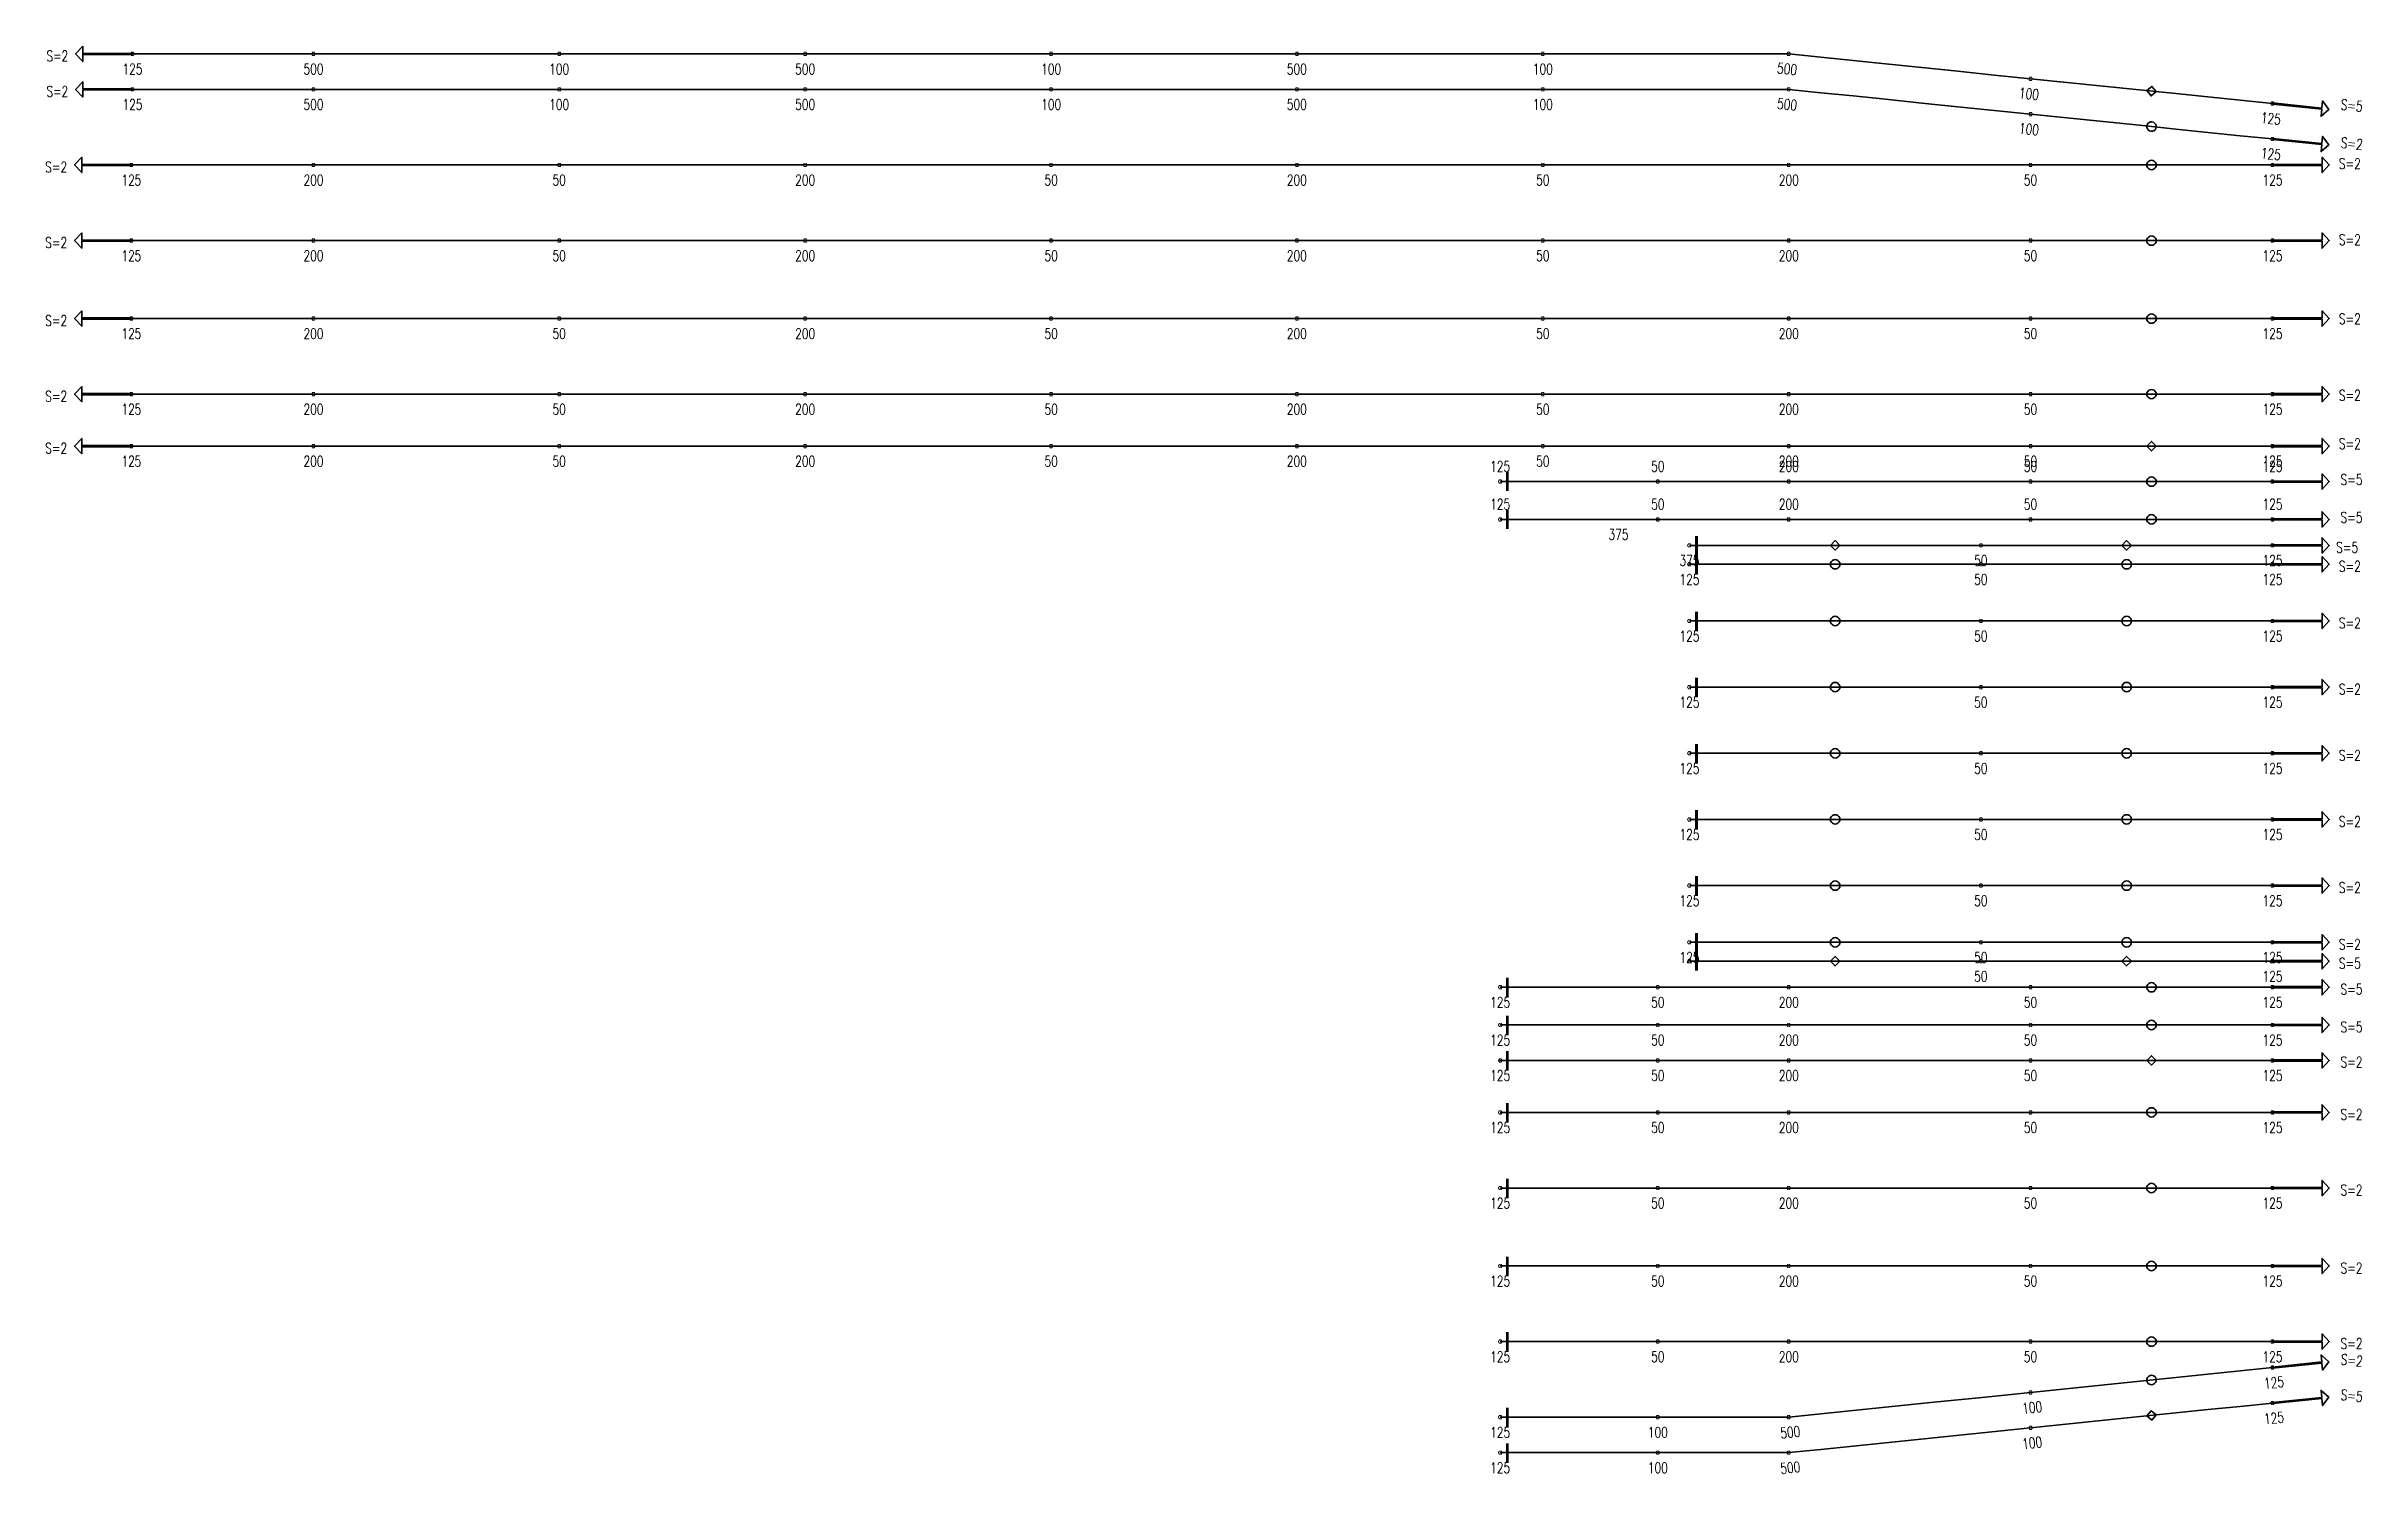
# Model space of a CAD drawing. Header units: millimetres. Extents: x 142050 to 587758, y -25561 to 40942.
# Drawn here: x 397402 to 446368, y 8454 to 38662 of the extents above; entities that cross this region are included whole.
import ezdxf

# ---------------------------------------------------------------- set-up
doc = ezdxf.new("R2010")
doc.units = ezdxf.units.MM
doc.layers.add('Current plane_Column', color=7, linetype='Continuous', true_color=0x4b00ff)
doc.layers.add('NDC_S-TENDON', color=6, linetype='Continuous', lineweight=35)
doc.layers.add('NDC_S_ANNO', color=7, linetype='Continuous', lineweight=20)
doc.styles.add('NDC_ANNO', font='', dxfattribs={"width": 0.8})
doc.styles.get('NDC_ANNO').set_extended_font_data('Dotum')

# ---------------------------------------------------------------- blocks, each defined once
blk = doc.blocks.new('HTB TDX')
at = {"layer": 'NDC_S-TENDON', "linetype": 'Continuous'}
for points, elevation in [([(16622, 29012), (15572, 29012), (15572, 29162), (15422, 29000), (15572, 28838), (15572, 28988), (16622, 28988)], -173), ([(16622, 28262), (15572, 28262), (15572, 28412), (15422, 28250), (15572, 28088), (15572, 28238), (16622, 28238)], -173), ([(59223, 28223), (59312, 28113), (59422, 28202), (59333, 28312), (59223, 28223)], 3359), ([(61879, 27938), (62923, 27831), (62908, 27682), (63074, 27827), (62941, 28004), (62926, 27855), (61881, 27962)], 3575), ([(59223, 27473), (59225, 27441), (59236, 27412), (59256, 27388), (59282, 27371), (59312, 27363), (59344, 27365), (59373, 27376), (59397, 27396), (59414, 27422), (59422, 27452), (59420, 27483), (59409, 27513), (59389, 27537), (59363, 27554), (59333, 27562), (59301, 27560), (59272, 27549), (59248, 27529), (59231, 27503), (59223, 27473)], 3359), ([(61879, 27188), (62923, 27081), (62908, 26932), (63074, 27077), (62941, 27254), (62926, 27105), (61881, 27212)], 3575), ([(59222, 26650), (59227, 26619), (59242, 26591), (59264, 26569), (59292, 26555), (59322, 26550), (59353, 26555), (59381, 26569), (59403, 26591), (59418, 26619), (59422, 26650), (59418, 26681), (59403, 26709), (59381, 26731), (59353, 26745), (59322, 26750), (59292, 26745), (59264, 26731), (59242, 26709), (59227, 26681), (59222, 26650)], 3532), ([(61880, 26638), (62930, 26638), (62930, 26488), (63080, 26650), (62930, 26812), (62930, 26662), (61880, 26662)], 3575), ([(59222, 25050), (59227, 25019), (59242, 24991), (59264, 24969), (59292, 24955), (59322, 24950), (59353, 24955), (59381, 24969), (59403, 24991), (59418, 25019), (59422, 25050), (59418, 25081), (59403, 25109), (59381, 25131), (59353, 25145), (59322, 25150), (59292, 25145), (59264, 25131), (59242, 25109), (59227, 25081), (59222, 25050)], 3532), ([(61880, 25038), (62930, 25038), (62930, 24888), (63080, 25050), (62930, 25212), (62930, 25062), (61880, 25062)], 3575), ([(61880, 23388), (62930, 23388), (62930, 23238), (63080, 23400), (62930, 23562), (62930, 23412), (61880, 23412)], 3575), ([(59222, 23400), (59227, 23369), (59242, 23341), (59264, 23319), (59292, 23305), (59322, 23300), (59353, 23305), (59381, 23319), (59403, 23341), (59418, 23369), (59422, 23400), (59418, 23431), (59403, 23459), (59381, 23481), (59353, 23495), (59322, 23500), (59292, 23495), (59264, 23481), (59242, 23459), (59227, 23431), (59222, 23400)], 3532), ([(59222, 21800), (59227, 21769), (59242, 21741), (59264, 21719), (59292, 21705), (59322, 21700), (59353, 21705), (59381, 21719), (59403, 21741), (59418, 21769), (59422, 21800), (59418, 21831), (59403, 21859), (59381, 21881), (59353, 21895), (59322, 21900), (59292, 21895), (59264, 21881), (59242, 21859), (59227, 21831), (59222, 21800)], 3532), ([(61880, 21788), (62930, 21788), (62930, 21638), (63080, 21800), (62930, 21962), (62930, 21812), (61880, 21812)], 3575), ([(59222, 20700), (59322, 20600), (59422, 20700), (59322, 20800), (59222, 20700)], 3532), ([(61880, 20688), (62930, 20688), (62930, 20538), (63080, 20700), (62930, 20862), (62930, 20712), (61880, 20712)], 3575), ([(61880, 19962), (62930, 19962), (62930, 20112), (63080, 19950), (62930, 19788), (62930, 19938), (61880, 19938)], 3332), ([(59222, 19950), (59227, 19981), (59242, 20009), (59264, 20031), (59292, 20045), (59322, 20050), (59353, 20045), (59381, 20031), (59403, 20009), (59418, 19981), (59422, 19950), (59418, 19919), (59403, 19891), (59381, 19869), (59353, 19855), (59322, 19850), (59292, 19855), (59264, 19869), (59242, 19891), (59227, 19919), (59222, 19950)], 3290), ([(59222, 19150), (59227, 19181), (59242, 19209), (59264, 19231), (59292, 19245), (59322, 19250), (59353, 19245), (59381, 19231), (59403, 19209), (59418, 19181), (59422, 19150), (59418, 19119), (59403, 19091), (59381, 19069), (59353, 19055), (59322, 19050), (59292, 19055), (59264, 19069), (59242, 19091), (59227, 19119), (59222, 19150)], 3290), ([(61880, 19162), (62930, 19162), (62930, 19312), (63080, 19150), (62930, 18988), (62930, 19138), (61880, 19138)], 3332), ([(52532, 18600), (52632, 18500), (52732, 18600), (52632, 18700), (52532, 18600)], 3391), ([(58697, 18600), (58797, 18500), (58897, 18600), (58797, 18700), (58697, 18600)], 3391), ([(61880, 18588), (62930, 18588), (62930, 18438), (63080, 18600), (62930, 18762), (62930, 18612), (61880, 18612)], 3575), ([(52532, 18200), (52537, 18169), (52552, 18141), (52574, 18119), (52602, 18105), (52632, 18100), (52663, 18105), (52691, 18119), (52713, 18141), (52728, 18169), (52732, 18200), (52728, 18231), (52713, 18259), (52691, 18281), (52663, 18295), (52632, 18300), (52602, 18295), (52574, 18281), (52552, 18259), (52537, 18231), (52532, 18200)], 3391), ([(58697, 18200), (58702, 18169), (58717, 18141), (58739, 18119), (58767, 18105), (58797, 18100), (58828, 18105), (58856, 18119), (58878, 18141), (58893, 18169), (58897, 18200), (58893, 18231), (58878, 18259), (58856, 18281), (58828, 18295), (58797, 18300), (58767, 18295), (58739, 18281), (58717, 18259), (58702, 18231), (58697, 18200)], 3391), ([(61880, 18188), (62930, 18188), (62930, 18038), (63080, 18200), (62930, 18362), (62930, 18212), (61880, 18212)], 3575), ([(61880, 16988), (62930, 16988), (62930, 16838), (63080, 17000), (62930, 17162), (62930, 17012), (61880, 17012)], 3575), ([(52532, 17000), (52537, 16969), (52552, 16941), (52574, 16919), (52602, 16905), (52632, 16900), (52663, 16905), (52691, 16919), (52713, 16941), (52728, 16969), (52732, 17000), (52728, 17031), (52713, 17059), (52691, 17081), (52663, 17095), (52632, 17100), (52602, 17095), (52574, 17081), (52552, 17059), (52537, 17031), (52532, 17000)], 3532), ([(58697, 17000), (58702, 16969), (58717, 16941), (58739, 16919), (58767, 16905), (58797, 16900), (58828, 16905), (58856, 16919), (58878, 16941), (58893, 16969), (58897, 17000), (58893, 17031), (58878, 17059), (58856, 17081), (58828, 17095), (58797, 17100), (58767, 17095), (58739, 17081), (58717, 17059), (58702, 17031), (58697, 17000)], 3532), ([(52532, 15600), (52537, 15569), (52552, 15541), (52574, 15519), (52602, 15505), (52632, 15500), (52663, 15505), (52691, 15519), (52713, 15541), (52728, 15569), (52732, 15600), (52728, 15631), (52713, 15659), (52691, 15681), (52663, 15695), (52632, 15700), (52602, 15695), (52574, 15681), (52552, 15659), (52537, 15631), (52532, 15600)], 3532), ([(58697, 15600), (58702, 15569), (58717, 15541), (58739, 15519), (58767, 15505), (58797, 15500), (58828, 15505), (58856, 15519), (58878, 15541), (58893, 15569), (58897, 15600), (58893, 15631), (58878, 15659), (58856, 15681), (58828, 15695), (58797, 15700), (58767, 15695), (58739, 15681), (58717, 15659), (58702, 15631), (58697, 15600)], 3532), ([(61880, 15588), (62930, 15588), (62930, 15438), (63080, 15600), (62930, 15762), (62930, 15612), (61880, 15612)], 3574), ([(52532, 14200), (52537, 14169), (52552, 14141), (52574, 14119), (52602, 14105), (52632, 14100), (52663, 14105), (52691, 14119), (52713, 14141), (52728, 14169), (52732, 14200), (52728, 14231), (52713, 14259), (52691, 14281), (52663, 14295), (52632, 14300), (52602, 14295), (52574, 14281), (52552, 14259), (52537, 14231), (52532, 14200)], 3540), ([(58697, 14200), (58702, 14169), (58717, 14141), (58739, 14119), (58767, 14105), (58797, 14100), (58828, 14105), (58856, 14119), (58878, 14141), (58893, 14169), (58897, 14200), (58893, 14231), (58878, 14259), (58856, 14281), (58828, 14295), (58797, 14300), (58767, 14295), (58739, 14281), (58717, 14259), (58702, 14231), (58697, 14200)], 3540), ([(61880, 14188), (62930, 14188), (62930, 14038), (63080, 14200), (62930, 14362), (62930, 14212), (61880, 14212)], 3583), ([(52532, 12800), (52537, 12769), (52552, 12741), (52574, 12719), (52602, 12705), (52632, 12700), (52663, 12705), (52691, 12719), (52713, 12741), (52728, 12769), (52732, 12800), (52728, 12831), (52713, 12859), (52691, 12881), (52663, 12895), (52632, 12900), (52602, 12895), (52574, 12881), (52552, 12859), (52537, 12831), (52532, 12800)], 3540), ([(58697, 12800), (58702, 12769), (58717, 12741), (58739, 12719), (58767, 12705), (58797, 12700), (58828, 12705), (58856, 12719), (58878, 12741), (58893, 12769), (58897, 12800), (58893, 12831), (58878, 12859), (58856, 12881), (58828, 12895), (58797, 12900), (58767, 12895), (58739, 12881), (58717, 12859), (58702, 12831), (58697, 12800)], 3540), ([(61880, 12788), (62930, 12788), (62930, 12638), (63080, 12800), (62930, 12962), (62930, 12812), (61880, 12812)], 3583), ([(52532, 11400), (52537, 11369), (52552, 11341), (52574, 11319), (52602, 11305), (52632, 11300), (52663, 11305), (52691, 11319), (52713, 11341), (52728, 11369), (52732, 11400), (52728, 11431), (52713, 11459), (52691, 11481), (52663, 11495), (52632, 11500), (52602, 11495), (52574, 11481), (52552, 11459), (52537, 11431), (52532, 11400)], 3532), ([(58697, 11400), (58702, 11369), (58717, 11341), (58739, 11319), (58767, 11305), (58797, 11300), (58828, 11305), (58856, 11319), (58878, 11341), (58893, 11369), (58897, 11400), (58893, 11431), (58878, 11459), (58856, 11481), (58828, 11495), (58797, 11500), (58767, 11495), (58739, 11481), (58717, 11459), (58702, 11431), (58697, 11400)], 3532), ([(61880, 11388), (62930, 11388), (62930, 11238), (63080, 11400), (62930, 11562), (62930, 11412), (61880, 11412)], 3575), ([(52532, 10200), (52537, 10169), (52552, 10141), (52574, 10119), (52602, 10105), (52632, 10100), (52663, 10105), (52691, 10119), (52713, 10141), (52728, 10169), (52732, 10200), (52728, 10231), (52713, 10259), (52691, 10281), (52663, 10295), (52632, 10300), (52602, 10295), (52574, 10281), (52552, 10259), (52537, 10231), (52532, 10200)], 3391), ([(58697, 10200), (58702, 10169), (58717, 10141), (58739, 10119), (58767, 10105), (58797, 10100), (58828, 10105), (58856, 10119), (58878, 10141), (58893, 10169), (58897, 10200), (58893, 10231), (58878, 10259), (58856, 10281), (58828, 10295), (58797, 10300), (58767, 10295), (58739, 10281), (58717, 10259), (58702, 10231), (58697, 10200)], 3391), ([(61880, 10188), (62930, 10188), (62930, 10038), (63080, 10200), (62930, 10362), (62930, 10212), (61880, 10212)], 3575), ([(52532, 9800), (52632, 9700), (52732, 9800), (52632, 9900), (52532, 9800)], 3391), ([(58697, 9800), (58797, 9700), (58897, 9800), (58797, 9900), (58697, 9800)], 3391), ([(61880, 9788), (62930, 9788), (62930, 9638), (63080, 9800), (62930, 9962), (62930, 9812), (61880, 9812)], 3575), ([(59222, 9250), (59227, 9219), (59242, 9191), (59264, 9169), (59292, 9155), (59322, 9150), (59353, 9155), (59381, 9169), (59403, 9191), (59418, 9219), (59422, 9250), (59418, 9281), (59403, 9309), (59381, 9331), (59353, 9345), (59322, 9350), (59292, 9345), (59264, 9331), (59242, 9309), (59227, 9281), (59222, 9250)], 3290), ([(61880, 9238), (62930, 9238), (62930, 9088), (63080, 9250), (62930, 9412), (62930, 9262), (61880, 9262)], 3332), ([(59222, 8450), (59227, 8419), (59242, 8391), (59264, 8369), (59292, 8355), (59322, 8350), (59353, 8355), (59381, 8369), (59403, 8391), (59418, 8419), (59422, 8450), (59418, 8481), (59403, 8509), (59381, 8531), (59353, 8545), (59322, 8550), (59292, 8545), (59264, 8531), (59242, 8509), (59227, 8481), (59222, 8450)], 3290), ([(61880, 8438), (62930, 8438), (62930, 8288), (63080, 8450), (62930, 8612), (62930, 8462), (61880, 8462)], 3332), ([(61880, 7688), (62930, 7688), (62930, 7538), (63080, 7700), (62930, 7862), (62930, 7712), (61880, 7712)], 3575), ([(59222, 7700), (59322, 7600), (59422, 7700), (59322, 7800), (59222, 7700)], 3532), ([(59222, 6600), (59227, 6569), (59242, 6541), (59264, 6519), (59292, 6505), (59322, 6500), (59353, 6505), (59381, 6519), (59403, 6541), (59418, 6569), (59422, 6600), (59418, 6631), (59403, 6659), (59381, 6681), (59353, 6695), (59322, 6700), (59292, 6695), (59264, 6681), (59242, 6659), (59227, 6631), (59222, 6600)], 3532), ([(61880, 6588), (62930, 6588), (62930, 6438), (63080, 6600), (62930, 6762), (62930, 6612), (61880, 6612)], 3575), ([(59222, 5000), (59227, 4969), (59242, 4941), (59264, 4919), (59292, 4905), (59322, 4900), (59353, 4905), (59381, 4919), (59403, 4941), (59418, 4969), (59422, 5000), (59418, 5031), (59403, 5059), (59381, 5081), (59353, 5095), (59322, 5100), (59292, 5095), (59264, 5081), (59242, 5059), (59227, 5031), (59222, 5000)], 3532), ([(61880, 4988), (62930, 4988), (62930, 4838), (63080, 5000), (62930, 5162), (62930, 5012), (61880, 5012)], 3575), ([(59222, 3350), (59227, 3319), (59242, 3291), (59264, 3269), (59292, 3255), (59322, 3250), (59353, 3255), (59381, 3269), (59403, 3291), (59418, 3319), (59422, 3350), (59418, 3381), (59403, 3409), (59381, 3431), (59353, 3445), (59322, 3450), (59292, 3445), (59264, 3431), (59242, 3409), (59227, 3381), (59222, 3350)], 3532), ([(61880, 3338), (62930, 3338), (62930, 3188), (63080, 3350), (62930, 3512), (62930, 3362), (61880, 3362)], 3575), ([(59222, 1750), (59227, 1719), (59242, 1691), (59264, 1669), (59292, 1655), (59322, 1650), (59353, 1655), (59381, 1669), (59403, 1691), (59418, 1719), (59422, 1750), (59418, 1781), (59403, 1809), (59381, 1831), (59353, 1845), (59322, 1850), (59292, 1845), (59264, 1831), (59242, 1809), (59227, 1781), (59222, 1750)], 3532), ([(61880, 1738), (62930, 1738), (62930, 1588), (63080, 1750), (62930, 1912), (62930, 1762), (61880, 1762)], 3575), ([(59223, 927), (59231, 897), (59248, 871), (59272, 851), (59301, 840), (59333, 838), (59363, 846), (59389, 863), (59409, 887), (59420, 916), (59422, 948), (59414, 978), (59397, 1004), (59373, 1024), (59344, 1035), (59312, 1037), (59282, 1029), (59256, 1012), (59236, 988), (59225, 959), (59223, 927)], 3363), ([(61881, 1188), (62926, 1295), (62941, 1146), (63074, 1323), (62908, 1468), (62923, 1319), (61879, 1212)], 3575), ([(61881, 438), (62926, 545), (62941, 396), (63074, 573), (62908, 718), (62923, 569), (61879, 462)], 3575), ([(59223, 177), (59333, 88), (59422, 198), (59312, 287), (59223, 177)], 3362)]:
    blk.add_lwpolyline(points, close=True, dxfattribs=dict(at, elevation=elevation))
for points, elevation in [([(16662, 29000, 20, 20, 0), (16642, 29035, 20, 20, 0), (16602, 29035, 20, 20, 0), (16582, 29000, 20, 20, 0), (16602, 28965, 20, 20, 0), (16642, 28965, 20, 20, 0)], -173), ([(16662, 29000, 20, 20, 0), (16642, 29035, 20, 20, 0), (16602, 29035, 20, 20, 0), (16582, 29000, 20, 20, 0), (16602, 28965, 20, 20, 0), (16642, 28965, 20, 20, 0)], -173), ([(20490, 29000, 20, 20, 0), (20470, 29035, 20, 20, 0), (20430, 29035, 20, 20, 0), (20410, 29000, 20, 20, 0), (20430, 28965, 20, 20, 0), (20470, 28965, 20, 20, 0)], 3600), ([(20490, 29000, 20, 20, 0), (20470, 29035, 20, 20, 0), (20430, 29035, 20, 20, 0), (20410, 29000, 20, 20, 0), (20430, 28965, 20, 20, 0), (20470, 28965, 20, 20, 0)], 3600), ([(20490, 29000, 20, 20, 0), (20470, 29035, 20, 20, 0), (20430, 29035, 20, 20, 0), (20410, 29000, 20, 20, 0), (20430, 28965, 20, 20, 0), (20470, 28965, 20, 20, 0)], 3600), ([(20490, 29000, 20, 20, 0), (20470, 29035, 20, 20, 0), (20430, 29035, 20, 20, 0), (20410, 29000, 20, 20, 0), (20430, 28965, 20, 20, 0), (20470, 28965, 20, 20, 0)], 3600), ([(25690, 29000, 20, 20, 0), (25670, 29035, 20, 20, 0), (25630, 29035, 20, 20, 0), (25610, 29000, 20, 20, 0), (25630, 28965, 20, 20, 0), (25670, 28965, 20, 20, 0)], 3200), ([(25690, 29000, 20, 20, 0), (25670, 29035, 20, 20, 0), (25630, 29035, 20, 20, 0), (25610, 29000, 20, 20, 0), (25630, 28965, 20, 20, 0), (25670, 28965, 20, 20, 0)], 3200), ([(30890, 29000, 20, 20, 0), (30870, 29035, 20, 20, 0), (30830, 29035, 20, 20, 0), (30810, 29000, 20, 20, 0), (30830, 28965, 20, 20, 0), (30870, 28965, 20, 20, 0)], 3600), ([(30890, 29000, 20, 20, 0), (30870, 29035, 20, 20, 0), (30830, 29035, 20, 20, 0), (30810, 29000, 20, 20, 0), (30830, 28965, 20, 20, 0), (30870, 28965, 20, 20, 0)], 3600), ([(30890, 29000, 20, 20, 0), (30870, 29035, 20, 20, 0), (30830, 29035, 20, 20, 0), (30810, 29000, 20, 20, 0), (30830, 28965, 20, 20, 0), (30870, 28965, 20, 20, 0)], 3600), ([(30890, 29000, 20, 20, 0), (30870, 29035, 20, 20, 0), (30830, 29035, 20, 20, 0), (30810, 29000, 20, 20, 0), (30830, 28965, 20, 20, 0), (30870, 28965, 20, 20, 0)], 3600), ([(36090, 29000, 20, 20, 0), (36070, 29035, 20, 20, 0), (36030, 29035, 20, 20, 0), (36010, 29000, 20, 20, 0), (36030, 28965, 20, 20, 0), (36070, 28965, 20, 20, 0)], 3200), ([(36090, 29000, 20, 20, 0), (36070, 29035, 20, 20, 0), (36030, 29035, 20, 20, 0), (36010, 29000, 20, 20, 0), (36030, 28965, 20, 20, 0), (36070, 28965, 20, 20, 0)], 3200), ([(41290, 29000, 20, 20, 0), (41270, 29035, 20, 20, 0), (41230, 29035, 20, 20, 0), (41210, 29000, 20, 20, 0), (41230, 28965, 20, 20, 0), (41270, 28965, 20, 20, 0)], 3600), ([(41290, 29000, 20, 20, 0), (41270, 29035, 20, 20, 0), (41230, 29035, 20, 20, 0), (41210, 29000, 20, 20, 0), (41230, 28965, 20, 20, 0), (41270, 28965, 20, 20, 0)], 3600), ([(41290, 29000, 20, 20, 0), (41270, 29035, 20, 20, 0), (41230, 29035, 20, 20, 0), (41210, 29000, 20, 20, 0), (41230, 28965, 20, 20, 0), (41270, 28965, 20, 20, 0)], 3600), ([(41290, 29000, 20, 20, 0), (41270, 29035, 20, 20, 0), (41230, 29035, 20, 20, 0), (41210, 29000, 20, 20, 0), (41230, 28965, 20, 20, 0), (41270, 28965, 20, 20, 0)], 3600), ([(46490, 29000, 20, 20, 0), (46470, 29035, 20, 20, 0), (46430, 29035, 20, 20, 0), (46410, 29000, 20, 20, 0), (46430, 28965, 20, 20, 0), (46470, 28965, 20, 20, 0)], 3200), ([(46490, 29000, 20, 20, 0), (46470, 29035, 20, 20, 0), (46430, 29035, 20, 20, 0), (46410, 29000, 20, 20, 0), (46430, 28965, 20, 20, 0), (46470, 28965, 20, 20, 0)], 3200), ([(51690, 29000, 20, 20, 0), (51670, 29035, 20, 20, 0), (51630, 29035, 20, 20, 0), (51610, 29000, 20, 20, 0), (51630, 28965, 20, 20, 0), (51670, 28965, 20, 20, 0)], 3600), ([(51690, 29000, 20, 20, 0), (51670, 29035, 20, 20, 0), (51630, 29035, 20, 20, 0), (51610, 29000, 20, 20, 0), (51630, 28965, 20, 20, 0), (51670, 28965, 20, 20, 0)], 3600), ([(51690, 29000, 20, 20, 0), (51670, 29035, 20, 20, 0), (51630, 29035, 20, 20, 0), (51610, 29000, 20, 20, 0), (51630, 28965, 20, 20, 0), (51670, 28965, 20, 20, 0)], 3600), ([(51690, 29000, 20, 20, 0), (51670, 29035, 20, 20, 0), (51630, 29035, 20, 20, 0), (51610, 29000, 20, 20, 0), (51630, 28965, 20, 20, 0), (51670, 28965, 20, 20, 0)], 3600), ([(56805, 28475, 20, 20, 0), (56785, 28510, 20, 20, 0), (56745, 28510, 20, 20, 0), (56725, 28475, 20, 20, 0), (56745, 28440, 20, 20, 0), (56785, 28440, 20, 20, 0)], 3200), ([(56805, 28475, 20, 20, 0), (56785, 28510, 20, 20, 0), (56745, 28510, 20, 20, 0), (56725, 28475, 20, 20, 0), (56745, 28440, 20, 20, 0), (56785, 28440, 20, 20, 0)], 3200), ([(16662, 28250, 20, 20, 0), (16642, 28285, 20, 20, 0), (16602, 28285, 20, 20, 0), (16582, 28250, 20, 20, 0), (16602, 28215, 20, 20, 0), (16642, 28215, 20, 20, 0)], -173), ([(16662, 28250, 20, 20, 0), (16642, 28285, 20, 20, 0), (16602, 28285, 20, 20, 0), (16582, 28250, 20, 20, 0), (16602, 28215, 20, 20, 0), (16642, 28215, 20, 20, 0)], -173), ([(20490, 28250, 20, 20, 0), (20470, 28285, 20, 20, 0), (20430, 28285, 20, 20, 0), (20410, 28250, 20, 20, 0), (20430, 28215, 20, 20, 0), (20470, 28215, 20, 20, 0)], 3600), ([(20490, 28250, 20, 20, 0), (20470, 28285, 20, 20, 0), (20430, 28285, 20, 20, 0), (20410, 28250, 20, 20, 0), (20430, 28215, 20, 20, 0), (20470, 28215, 20, 20, 0)], 3600), ([(20490, 28250, 20, 20, 0), (20470, 28285, 20, 20, 0), (20430, 28285, 20, 20, 0), (20410, 28250, 20, 20, 0), (20430, 28215, 20, 20, 0), (20470, 28215, 20, 20, 0)], 3600), ([(20490, 28250, 20, 20, 0), (20470, 28285, 20, 20, 0), (20430, 28285, 20, 20, 0), (20410, 28250, 20, 20, 0), (20430, 28215, 20, 20, 0), (20470, 28215, 20, 20, 0)], 3600), ([(25690, 28250, 20, 20, 0), (25670, 28285, 20, 20, 0), (25630, 28285, 20, 20, 0), (25610, 28250, 20, 20, 0), (25630, 28215, 20, 20, 0), (25670, 28215, 20, 20, 0)], 3200), ([(25690, 28250, 20, 20, 0), (25670, 28285, 20, 20, 0), (25630, 28285, 20, 20, 0), (25610, 28250, 20, 20, 0), (25630, 28215, 20, 20, 0), (25670, 28215, 20, 20, 0)], 3200), ([(30890, 28250, 20, 20, 0), (30870, 28285, 20, 20, 0), (30830, 28285, 20, 20, 0), (30810, 28250, 20, 20, 0), (30830, 28215, 20, 20, 0), (30870, 28215, 20, 20, 0)], 3600), ([(30890, 28250, 20, 20, 0), (30870, 28285, 20, 20, 0), (30830, 28285, 20, 20, 0), (30810, 28250, 20, 20, 0), (30830, 28215, 20, 20, 0), (30870, 28215, 20, 20, 0)], 3600), ([(30890, 28250, 20, 20, 0), (30870, 28285, 20, 20, 0), (30830, 28285, 20, 20, 0), (30810, 28250, 20, 20, 0), (30830, 28215, 20, 20, 0), (30870, 28215, 20, 20, 0)], 3600), ([(30890, 28250, 20, 20, 0), (30870, 28285, 20, 20, 0), (30830, 28285, 20, 20, 0), (30810, 28250, 20, 20, 0), (30830, 28215, 20, 20, 0), (30870, 28215, 20, 20, 0)], 3600), ([(36090, 28250, 20, 20, 0), (36070, 28285, 20, 20, 0), (36030, 28285, 20, 20, 0), (36010, 28250, 20, 20, 0), (36030, 28215, 20, 20, 0), (36070, 28215, 20, 20, 0)], 3200), ([(36090, 28250, 20, 20, 0), (36070, 28285, 20, 20, 0), (36030, 28285, 20, 20, 0), (36010, 28250, 20, 20, 0), (36030, 28215, 20, 20, 0), (36070, 28215, 20, 20, 0)], 3200), ([(41290, 28250, 20, 20, 0), (41270, 28285, 20, 20, 0), (41230, 28285, 20, 20, 0), (41210, 28250, 20, 20, 0), (41230, 28215, 20, 20, 0), (41270, 28215, 20, 20, 0)], 3600), ([(41290, 28250, 20, 20, 0), (41270, 28285, 20, 20, 0), (41230, 28285, 20, 20, 0), (41210, 28250, 20, 20, 0), (41230, 28215, 20, 20, 0), (41270, 28215, 20, 20, 0)], 3600), ([(41290, 28250, 20, 20, 0), (41270, 28285, 20, 20, 0), (41230, 28285, 20, 20, 0), (41210, 28250, 20, 20, 0), (41230, 28215, 20, 20, 0), (41270, 28215, 20, 20, 0)], 3600), ([(41290, 28250, 20, 20, 0), (41270, 28285, 20, 20, 0), (41230, 28285, 20, 20, 0), (41210, 28250, 20, 20, 0), (41230, 28215, 20, 20, 0), (41270, 28215, 20, 20, 0)], 3600), ([(46490, 28250, 20, 20, 0), (46470, 28285, 20, 20, 0), (46430, 28285, 20, 20, 0), (46410, 28250, 20, 20, 0), (46430, 28215, 20, 20, 0), (46470, 28215, 20, 20, 0)], 3200), ([(46490, 28250, 20, 20, 0), (46470, 28285, 20, 20, 0), (46430, 28285, 20, 20, 0), (46410, 28250, 20, 20, 0), (46430, 28215, 20, 20, 0), (46470, 28215, 20, 20, 0)], 3200), ([(51690, 28250, 20, 20, 0), (51670, 28285, 20, 20, 0), (51630, 28285, 20, 20, 0), (51610, 28250, 20, 20, 0), (51630, 28215, 20, 20, 0), (51670, 28215, 20, 20, 0)], 3600), ([(51690, 28250, 20, 20, 0), (51670, 28285, 20, 20, 0), (51630, 28285, 20, 20, 0), (51610, 28250, 20, 20, 0), (51630, 28215, 20, 20, 0), (51670, 28215, 20, 20, 0)], 3600), ([(51690, 28250, 20, 20, 0), (51670, 28285, 20, 20, 0), (51630, 28285, 20, 20, 0), (51610, 28250, 20, 20, 0), (51630, 28215, 20, 20, 0), (51670, 28215, 20, 20, 0)], 3600), ([(51690, 28250, 20, 20, 0), (51670, 28285, 20, 20, 0), (51630, 28285, 20, 20, 0), (51610, 28250, 20, 20, 0), (51630, 28215, 20, 20, 0), (51670, 28215, 20, 20, 0)], 3600), ([(61920, 27950, 20, 20, 0), (61900, 27985, 20, 20, 0), (61860, 27985, 20, 20, 0), (61840, 27950, 20, 20, 0), (61860, 27915, 20, 20, 0), (61900, 27915, 20, 20, 0)], 3575), ([(61920, 27950, 20, 20, 0), (61900, 27985, 20, 20, 0), (61860, 27985, 20, 20, 0), (61840, 27950, 20, 20, 0), (61860, 27915, 20, 20, 0), (61900, 27915, 20, 20, 0)], 3575), ([(56805, 27725, 20, 20, 0), (56785, 27760, 20, 20, 0), (56745, 27760, 20, 20, 0), (56725, 27725, 20, 20, 0), (56745, 27690, 20, 20, 0), (56785, 27690, 20, 20, 0)], 3200), ([(56805, 27725, 20, 20, 0), (56785, 27760, 20, 20, 0), (56745, 27760, 20, 20, 0), (56725, 27725, 20, 20, 0), (56745, 27690, 20, 20, 0), (56785, 27690, 20, 20, 0)], 3200), ([(61920, 27200, 20, 20, 0), (61900, 27235, 20, 20, 0), (61860, 27235, 20, 20, 0), (61840, 27200, 20, 20, 0), (61860, 27165, 20, 20, 0), (61900, 27165, 20, 20, 0)], 3575), ([(61920, 27200, 20, 20, 0), (61900, 27235, 20, 20, 0), (61860, 27235, 20, 20, 0), (61840, 27200, 20, 20, 0), (61860, 27165, 20, 20, 0), (61900, 27165, 20, 20, 0)], 3575), ([(20490, 26650, 20, 20, 0), (20470, 26685, 20, 20, 0), (20430, 26685, 20, 20, 0), (20410, 26650, 20, 20, 0), (20430, 26615, 20, 20, 0), (20470, 26615, 20, 20, 0)], 3650), ([(20490, 26650, 20, 20, 0), (20470, 26685, 20, 20, 0), (20430, 26685, 20, 20, 0), (20410, 26650, 20, 20, 0), (20430, 26615, 20, 20, 0), (20470, 26615, 20, 20, 0)], 3650), ([(20490, 26650, 20, 20, 0), (20470, 26685, 20, 20, 0), (20430, 26685, 20, 20, 0), (20410, 26650, 20, 20, 0), (20430, 26615, 20, 20, 0), (20470, 26615, 20, 20, 0)], 3650), ([(20490, 26650, 20, 20, 0), (20470, 26685, 20, 20, 0), (20430, 26685, 20, 20, 0), (20410, 26650, 20, 20, 0), (20430, 26615, 20, 20, 0), (20470, 26615, 20, 20, 0)], 3650), ([(25690, 26650, 20, 20, 0), (25670, 26685, 20, 20, 0), (25630, 26685, 20, 20, 0), (25610, 26650, 20, 20, 0), (25630, 26615, 20, 20, 0), (25670, 26615, 20, 20, 0)], 3500), ([(25690, 26650, 20, 20, 0), (25670, 26685, 20, 20, 0), (25630, 26685, 20, 20, 0), (25610, 26650, 20, 20, 0), (25630, 26615, 20, 20, 0), (25670, 26615, 20, 20, 0)], 3500), ([(30890, 26650, 20, 20, 0), (30870, 26685, 20, 20, 0), (30830, 26685, 20, 20, 0), (30810, 26650, 20, 20, 0), (30830, 26615, 20, 20, 0), (30870, 26615, 20, 20, 0)], 3650), ([(30890, 26650, 20, 20, 0), (30870, 26685, 20, 20, 0), (30830, 26685, 20, 20, 0), (30810, 26650, 20, 20, 0), (30830, 26615, 20, 20, 0), (30870, 26615, 20, 20, 0)], 3650), ([(30890, 26650, 20, 20, 0), (30870, 26685, 20, 20, 0), (30830, 26685, 20, 20, 0), (30810, 26650, 20, 20, 0), (30830, 26615, 20, 20, 0), (30870, 26615, 20, 20, 0)], 3650), ([(30890, 26650, 20, 20, 0), (30870, 26685, 20, 20, 0), (30830, 26685, 20, 20, 0), (30810, 26650, 20, 20, 0), (30830, 26615, 20, 20, 0), (30870, 26615, 20, 20, 0)], 3650), ([(36090, 26650, 20, 20, 0), (36070, 26685, 20, 20, 0), (36030, 26685, 20, 20, 0), (36010, 26650, 20, 20, 0), (36030, 26615, 20, 20, 0), (36070, 26615, 20, 20, 0)], 3500), ([(36090, 26650, 20, 20, 0), (36070, 26685, 20, 20, 0), (36030, 26685, 20, 20, 0), (36010, 26650, 20, 20, 0), (36030, 26615, 20, 20, 0), (36070, 26615, 20, 20, 0)], 3500), ([(41290, 26650, 20, 20, 0), (41270, 26685, 20, 20, 0), (41230, 26685, 20, 20, 0), (41210, 26650, 20, 20, 0), (41230, 26615, 20, 20, 0), (41270, 26615, 20, 20, 0)], 3650), ([(41290, 26650, 20, 20, 0), (41270, 26685, 20, 20, 0), (41230, 26685, 20, 20, 0), (41210, 26650, 20, 20, 0), (41230, 26615, 20, 20, 0), (41270, 26615, 20, 20, 0)], 3650), ([(41290, 26650, 20, 20, 0), (41270, 26685, 20, 20, 0), (41230, 26685, 20, 20, 0), (41210, 26650, 20, 20, 0), (41230, 26615, 20, 20, 0), (41270, 26615, 20, 20, 0)], 3650), ([(41290, 26650, 20, 20, 0), (41270, 26685, 20, 20, 0), (41230, 26685, 20, 20, 0), (41210, 26650, 20, 20, 0), (41230, 26615, 20, 20, 0), (41270, 26615, 20, 20, 0)], 3650), ([(46490, 26650, 20, 20, 0), (46470, 26685, 20, 20, 0), (46430, 26685, 20, 20, 0), (46410, 26650, 20, 20, 0), (46430, 26615, 20, 20, 0), (46470, 26615, 20, 20, 0)], 3500), ([(46490, 26650, 20, 20, 0), (46470, 26685, 20, 20, 0), (46430, 26685, 20, 20, 0), (46410, 26650, 20, 20, 0), (46430, 26615, 20, 20, 0), (46470, 26615, 20, 20, 0)], 3500), ([(51690, 26650, 20, 20, 0), (51670, 26685, 20, 20, 0), (51630, 26685, 20, 20, 0), (51610, 26650, 20, 20, 0), (51630, 26615, 20, 20, 0), (51670, 26615, 20, 20, 0)], 3650), ([(51690, 26650, 20, 20, 0), (51670, 26685, 20, 20, 0), (51630, 26685, 20, 20, 0), (51610, 26650, 20, 20, 0), (51630, 26615, 20, 20, 0), (51670, 26615, 20, 20, 0)], 3650), ([(51690, 26650, 20, 20, 0), (51670, 26685, 20, 20, 0), (51630, 26685, 20, 20, 0), (51610, 26650, 20, 20, 0), (51630, 26615, 20, 20, 0), (51670, 26615, 20, 20, 0)], 3650), ([(51690, 26650, 20, 20, 0), (51670, 26685, 20, 20, 0), (51630, 26685, 20, 20, 0), (51610, 26650, 20, 20, 0), (51630, 26615, 20, 20, 0), (51670, 26615, 20, 20, 0)], 3650), ([(56805, 26650, 20, 20, 0), (56785, 26685, 20, 20, 0), (56745, 26685, 20, 20, 0), (56725, 26650, 20, 20, 0), (56745, 26615, 20, 20, 0), (56785, 26615, 20, 20, 0)], 3500), ([(56805, 26650, 20, 20, 0), (56785, 26685, 20, 20, 0), (56745, 26685, 20, 20, 0), (56725, 26650, 20, 20, 0), (56745, 26615, 20, 20, 0), (56785, 26615, 20, 20, 0)], 3500), ([(61920, 26650, 20, 20, 0), (61900, 26685, 20, 20, 0), (61860, 26685, 20, 20, 0), (61840, 26650, 20, 20, 0), (61860, 26615, 20, 20, 0), (61900, 26615, 20, 20, 0)], 3575), ([(61920, 26650, 20, 20, 0), (61900, 26685, 20, 20, 0), (61860, 26685, 20, 20, 0), (61840, 26650, 20, 20, 0), (61860, 26615, 20, 20, 0), (61900, 26615, 20, 20, 0)], 3575), ([(20490, 25050, 20, 20, 0), (20470, 25085, 20, 20, 0), (20430, 25085, 20, 20, 0), (20410, 25050, 20, 20, 0), (20430, 25015, 20, 20, 0), (20470, 25015, 20, 20, 0)], 3650), ([(20490, 25050, 20, 20, 0), (20470, 25085, 20, 20, 0), (20430, 25085, 20, 20, 0), (20410, 25050, 20, 20, 0), (20430, 25015, 20, 20, 0), (20470, 25015, 20, 20, 0)], 3650), ([(20490, 25050, 20, 20, 0), (20470, 25085, 20, 20, 0), (20430, 25085, 20, 20, 0), (20410, 25050, 20, 20, 0), (20430, 25015, 20, 20, 0), (20470, 25015, 20, 20, 0)], 3650), ([(20490, 25050, 20, 20, 0), (20470, 25085, 20, 20, 0), (20430, 25085, 20, 20, 0), (20410, 25050, 20, 20, 0), (20430, 25015, 20, 20, 0), (20470, 25015, 20, 20, 0)], 3650), ([(25690, 25050, 20, 20, 0), (25670, 25085, 20, 20, 0), (25630, 25085, 20, 20, 0), (25610, 25050, 20, 20, 0), (25630, 25015, 20, 20, 0), (25670, 25015, 20, 20, 0)], 3500), ([(25690, 25050, 20, 20, 0), (25670, 25085, 20, 20, 0), (25630, 25085, 20, 20, 0), (25610, 25050, 20, 20, 0), (25630, 25015, 20, 20, 0), (25670, 25015, 20, 20, 0)], 3500), ([(30890, 25050, 20, 20, 0), (30870, 25085, 20, 20, 0), (30830, 25085, 20, 20, 0), (30810, 25050, 20, 20, 0), (30830, 25015, 20, 20, 0), (30870, 25015, 20, 20, 0)], 3650), ([(30890, 25050, 20, 20, 0), (30870, 25085, 20, 20, 0), (30830, 25085, 20, 20, 0), (30810, 25050, 20, 20, 0), (30830, 25015, 20, 20, 0), (30870, 25015, 20, 20, 0)], 3650), ([(30890, 25050, 20, 20, 0), (30870, 25085, 20, 20, 0), (30830, 25085, 20, 20, 0), (30810, 25050, 20, 20, 0), (30830, 25015, 20, 20, 0), (30870, 25015, 20, 20, 0)], 3650), ([(30890, 25050, 20, 20, 0), (30870, 25085, 20, 20, 0), (30830, 25085, 20, 20, 0), (30810, 25050, 20, 20, 0), (30830, 25015, 20, 20, 0), (30870, 25015, 20, 20, 0)], 3650), ([(36090, 25050, 20, 20, 0), (36070, 25085, 20, 20, 0), (36030, 25085, 20, 20, 0), (36010, 25050, 20, 20, 0), (36030, 25015, 20, 20, 0), (36070, 25015, 20, 20, 0)], 3500), ([(36090, 25050, 20, 20, 0), (36070, 25085, 20, 20, 0), (36030, 25085, 20, 20, 0), (36010, 25050, 20, 20, 0), (36030, 25015, 20, 20, 0), (36070, 25015, 20, 20, 0)], 3500), ([(41290, 25050, 20, 20, 0), (41270, 25085, 20, 20, 0), (41230, 25085, 20, 20, 0), (41210, 25050, 20, 20, 0), (41230, 25015, 20, 20, 0), (41270, 25015, 20, 20, 0)], 3650), ([(41290, 25050, 20, 20, 0), (41270, 25085, 20, 20, 0), (41230, 25085, 20, 20, 0), (41210, 25050, 20, 20, 0), (41230, 25015, 20, 20, 0), (41270, 25015, 20, 20, 0)], 3650), ([(41290, 25050, 20, 20, 0), (41270, 25085, 20, 20, 0), (41230, 25085, 20, 20, 0), (41210, 25050, 20, 20, 0), (41230, 25015, 20, 20, 0), (41270, 25015, 20, 20, 0)], 3650), ([(41290, 25050, 20, 20, 0), (41270, 25085, 20, 20, 0), (41230, 25085, 20, 20, 0), (41210, 25050, 20, 20, 0), (41230, 25015, 20, 20, 0), (41270, 25015, 20, 20, 0)], 3650), ([(46490, 25050, 20, 20, 0), (46470, 25085, 20, 20, 0), (46430, 25085, 20, 20, 0), (46410, 25050, 20, 20, 0), (46430, 25015, 20, 20, 0), (46470, 25015, 20, 20, 0)], 3500), ([(46490, 25050, 20, 20, 0), (46470, 25085, 20, 20, 0), (46430, 25085, 20, 20, 0), (46410, 25050, 20, 20, 0), (46430, 25015, 20, 20, 0), (46470, 25015, 20, 20, 0)], 3500), ([(51690, 25050, 20, 20, 0), (51670, 25085, 20, 20, 0), (51630, 25085, 20, 20, 0), (51610, 25050, 20, 20, 0), (51630, 25015, 20, 20, 0), (51670, 25015, 20, 20, 0)], 3650), ([(51690, 25050, 20, 20, 0), (51670, 25085, 20, 20, 0), (51630, 25085, 20, 20, 0), (51610, 25050, 20, 20, 0), (51630, 25015, 20, 20, 0), (51670, 25015, 20, 20, 0)], 3650), ([(51690, 25050, 20, 20, 0), (51670, 25085, 20, 20, 0), (51630, 25085, 20, 20, 0), (51610, 25050, 20, 20, 0), (51630, 25015, 20, 20, 0), (51670, 25015, 20, 20, 0)], 3650), ([(51690, 25050, 20, 20, 0), (51670, 25085, 20, 20, 0), (51630, 25085, 20, 20, 0), (51610, 25050, 20, 20, 0), (51630, 25015, 20, 20, 0), (51670, 25015, 20, 20, 0)], 3650), ([(56805, 25050, 20, 20, 0), (56785, 25085, 20, 20, 0), (56745, 25085, 20, 20, 0), (56725, 25050, 20, 20, 0), (56745, 25015, 20, 20, 0), (56785, 25015, 20, 20, 0)], 3500), ([(56805, 25050, 20, 20, 0), (56785, 25085, 20, 20, 0), (56745, 25085, 20, 20, 0), (56725, 25050, 20, 20, 0), (56745, 25015, 20, 20, 0), (56785, 25015, 20, 20, 0)], 3500), ([(61920, 25050, 20, 20, 0), (61900, 25085, 20, 20, 0), (61860, 25085, 20, 20, 0), (61840, 25050, 20, 20, 0), (61860, 25015, 20, 20, 0), (61900, 25015, 20, 20, 0)], 3575), ([(61920, 25050, 20, 20, 0), (61900, 25085, 20, 20, 0), (61860, 25085, 20, 20, 0), (61840, 25050, 20, 20, 0), (61860, 25015, 20, 20, 0), (61900, 25015, 20, 20, 0)], 3575), ([(20490, 23400, 20, 20, 0), (20470, 23435, 20, 20, 0), (20430, 23435, 20, 20, 0), (20410, 23400, 20, 20, 0), (20430, 23365, 20, 20, 0), (20470, 23365, 20, 20, 0)], 3650), ([(20490, 23400, 20, 20, 0), (20470, 23435, 20, 20, 0), (20430, 23435, 20, 20, 0), (20410, 23400, 20, 20, 0), (20430, 23365, 20, 20, 0), (20470, 23365, 20, 20, 0)], 3650), ([(20490, 23400, 20, 20, 0), (20470, 23435, 20, 20, 0), (20430, 23435, 20, 20, 0), (20410, 23400, 20, 20, 0), (20430, 23365, 20, 20, 0), (20470, 23365, 20, 20, 0)], 3650), ([(20490, 23400, 20, 20, 0), (20470, 23435, 20, 20, 0), (20430, 23435, 20, 20, 0), (20410, 23400, 20, 20, 0), (20430, 23365, 20, 20, 0), (20470, 23365, 20, 20, 0)], 3650), ([(25690, 23400, 20, 20, 0), (25670, 23435, 20, 20, 0), (25630, 23435, 20, 20, 0), (25610, 23400, 20, 20, 0), (25630, 23365, 20, 20, 0), (25670, 23365, 20, 20, 0)], 3500), ([(25690, 23400, 20, 20, 0), (25670, 23435, 20, 20, 0), (25630, 23435, 20, 20, 0), (25610, 23400, 20, 20, 0), (25630, 23365, 20, 20, 0), (25670, 23365, 20, 20, 0)], 3500), ([(30890, 23400, 20, 20, 0), (30870, 23435, 20, 20, 0), (30830, 23435, 20, 20, 0), (30810, 23400, 20, 20, 0), (30830, 23365, 20, 20, 0), (30870, 23365, 20, 20, 0)], 3650), ([(30890, 23400, 20, 20, 0), (30870, 23435, 20, 20, 0), (30830, 23435, 20, 20, 0), (30810, 23400, 20, 20, 0), (30830, 23365, 20, 20, 0), (30870, 23365, 20, 20, 0)], 3650), ([(30890, 23400, 20, 20, 0), (30870, 23435, 20, 20, 0), (30830, 23435, 20, 20, 0), (30810, 23400, 20, 20, 0), (30830, 23365, 20, 20, 0), (30870, 23365, 20, 20, 0)], 3650), ([(30890, 23400, 20, 20, 0), (30870, 23435, 20, 20, 0), (30830, 23435, 20, 20, 0), (30810, 23400, 20, 20, 0), (30830, 23365, 20, 20, 0), (30870, 23365, 20, 20, 0)], 3650), ([(36090, 23400, 20, 20, 0), (36070, 23435, 20, 20, 0), (36030, 23435, 20, 20, 0), (36010, 23400, 20, 20, 0), (36030, 23365, 20, 20, 0), (36070, 23365, 20, 20, 0)], 3500), ([(36090, 23400, 20, 20, 0), (36070, 23435, 20, 20, 0), (36030, 23435, 20, 20, 0), (36010, 23400, 20, 20, 0), (36030, 23365, 20, 20, 0), (36070, 23365, 20, 20, 0)], 3500), ([(41290, 23400, 20, 20, 0), (41270, 23435, 20, 20, 0), (41230, 23435, 20, 20, 0), (41210, 23400, 20, 20, 0), (41230, 23365, 20, 20, 0), (41270, 23365, 20, 20, 0)], 3650), ([(41290, 23400, 20, 20, 0), (41270, 23435, 20, 20, 0), (41230, 23435, 20, 20, 0), (41210, 23400, 20, 20, 0), (41230, 23365, 20, 20, 0), (41270, 23365, 20, 20, 0)], 3650), ([(41290, 23400, 20, 20, 0), (41270, 23435, 20, 20, 0), (41230, 23435, 20, 20, 0), (41210, 23400, 20, 20, 0), (41230, 23365, 20, 20, 0), (41270, 23365, 20, 20, 0)], 3650), ([(41290, 23400, 20, 20, 0), (41270, 23435, 20, 20, 0), (41230, 23435, 20, 20, 0), (41210, 23400, 20, 20, 0), (41230, 23365, 20, 20, 0), (41270, 23365, 20, 20, 0)], 3650), ([(46490, 23400, 20, 20, 0), (46470, 23435, 20, 20, 0), (46430, 23435, 20, 20, 0), (46410, 23400, 20, 20, 0), (46430, 23365, 20, 20, 0), (46470, 23365, 20, 20, 0)], 3500), ([(46490, 23400, 20, 20, 0), (46470, 23435, 20, 20, 0), (46430, 23435, 20, 20, 0), (46410, 23400, 20, 20, 0), (46430, 23365, 20, 20, 0), (46470, 23365, 20, 20, 0)], 3500), ([(51690, 23400, 20, 20, 0), (51670, 23435, 20, 20, 0), (51630, 23435, 20, 20, 0), (51610, 23400, 20, 20, 0), (51630, 23365, 20, 20, 0), (51670, 23365, 20, 20, 0)], 3650), ([(51690, 23400, 20, 20, 0), (51670, 23435, 20, 20, 0), (51630, 23435, 20, 20, 0), (51610, 23400, 20, 20, 0), (51630, 23365, 20, 20, 0), (51670, 23365, 20, 20, 0)], 3650), ([(51690, 23400, 20, 20, 0), (51670, 23435, 20, 20, 0), (51630, 23435, 20, 20, 0), (51610, 23400, 20, 20, 0), (51630, 23365, 20, 20, 0), (51670, 23365, 20, 20, 0)], 3650), ([(51690, 23400, 20, 20, 0), (51670, 23435, 20, 20, 0), (51630, 23435, 20, 20, 0), (51610, 23400, 20, 20, 0), (51630, 23365, 20, 20, 0), (51670, 23365, 20, 20, 0)], 3650), ([(56805, 23400, 20, 20, 0), (56785, 23435, 20, 20, 0), (56745, 23435, 20, 20, 0), (56725, 23400, 20, 20, 0), (56745, 23365, 20, 20, 0), (56785, 23365, 20, 20, 0)], 3500), ([(56805, 23400, 20, 20, 0), (56785, 23435, 20, 20, 0), (56745, 23435, 20, 20, 0), (56725, 23400, 20, 20, 0), (56745, 23365, 20, 20, 0), (56785, 23365, 20, 20, 0)], 3500), ([(61920, 23400, 20, 20, 0), (61900, 23435, 20, 20, 0), (61860, 23435, 20, 20, 0), (61840, 23400, 20, 20, 0), (61860, 23365, 20, 20, 0), (61900, 23365, 20, 20, 0)], 3575), ([(61920, 23400, 20, 20, 0), (61900, 23435, 20, 20, 0), (61860, 23435, 20, 20, 0), (61840, 23400, 20, 20, 0), (61860, 23365, 20, 20, 0), (61900, 23365, 20, 20, 0)], 3575), ([(20490, 21800, 20, 20, 0), (20470, 21835, 20, 20, 0), (20430, 21835, 20, 20, 0), (20410, 21800, 20, 20, 0), (20430, 21765, 20, 20, 0), (20470, 21765, 20, 20, 0)], 3650), ([(20490, 21800, 20, 20, 0), (20470, 21835, 20, 20, 0), (20430, 21835, 20, 20, 0), (20410, 21800, 20, 20, 0), (20430, 21765, 20, 20, 0), (20470, 21765, 20, 20, 0)], 3650), ([(20490, 21800, 20, 20, 0), (20470, 21835, 20, 20, 0), (20430, 21835, 20, 20, 0), (20410, 21800, 20, 20, 0), (20430, 21765, 20, 20, 0), (20470, 21765, 20, 20, 0)], 3650), ([(20490, 21800, 20, 20, 0), (20470, 21835, 20, 20, 0), (20430, 21835, 20, 20, 0), (20410, 21800, 20, 20, 0), (20430, 21765, 20, 20, 0), (20470, 21765, 20, 20, 0)], 3650), ([(25690, 21800, 20, 20, 0), (25670, 21835, 20, 20, 0), (25630, 21835, 20, 20, 0), (25610, 21800, 20, 20, 0), (25630, 21765, 20, 20, 0), (25670, 21765, 20, 20, 0)], 3500), ([(25690, 21800, 20, 20, 0), (25670, 21835, 20, 20, 0), (25630, 21835, 20, 20, 0), (25610, 21800, 20, 20, 0), (25630, 21765, 20, 20, 0), (25670, 21765, 20, 20, 0)], 3500), ([(30890, 21800, 20, 20, 0), (30870, 21835, 20, 20, 0), (30830, 21835, 20, 20, 0), (30810, 21800, 20, 20, 0), (30830, 21765, 20, 20, 0), (30870, 21765, 20, 20, 0)], 3650), ([(30890, 21800, 20, 20, 0), (30870, 21835, 20, 20, 0), (30830, 21835, 20, 20, 0), (30810, 21800, 20, 20, 0), (30830, 21765, 20, 20, 0), (30870, 21765, 20, 20, 0)], 3650), ([(30890, 21800, 20, 20, 0), (30870, 21835, 20, 20, 0), (30830, 21835, 20, 20, 0), (30810, 21800, 20, 20, 0), (30830, 21765, 20, 20, 0), (30870, 21765, 20, 20, 0)], 3650), ([(30890, 21800, 20, 20, 0), (30870, 21835, 20, 20, 0), (30830, 21835, 20, 20, 0), (30810, 21800, 20, 20, 0), (30830, 21765, 20, 20, 0), (30870, 21765, 20, 20, 0)], 3650), ([(36090, 21800, 20, 20, 0), (36070, 21835, 20, 20, 0), (36030, 21835, 20, 20, 0), (36010, 21800, 20, 20, 0), (36030, 21765, 20, 20, 0), (36070, 21765, 20, 20, 0)], 3500), ([(36090, 21800, 20, 20, 0), (36070, 21835, 20, 20, 0), (36030, 21835, 20, 20, 0), (36010, 21800, 20, 20, 0), (36030, 21765, 20, 20, 0), (36070, 21765, 20, 20, 0)], 3500), ([(41290, 21800, 20, 20, 0), (41270, 21835, 20, 20, 0), (41230, 21835, 20, 20, 0), (41210, 21800, 20, 20, 0), (41230, 21765, 20, 20, 0), (41270, 21765, 20, 20, 0)], 3650), ([(41290, 21800, 20, 20, 0), (41270, 21835, 20, 20, 0), (41230, 21835, 20, 20, 0), (41210, 21800, 20, 20, 0), (41230, 21765, 20, 20, 0), (41270, 21765, 20, 20, 0)], 3650), ([(41290, 21800, 20, 20, 0), (41270, 21835, 20, 20, 0), (41230, 21835, 20, 20, 0), (41210, 21800, 20, 20, 0), (41230, 21765, 20, 20, 0), (41270, 21765, 20, 20, 0)], 3650), ([(41290, 21800, 20, 20, 0), (41270, 21835, 20, 20, 0), (41230, 21835, 20, 20, 0), (41210, 21800, 20, 20, 0), (41230, 21765, 20, 20, 0), (41270, 21765, 20, 20, 0)], 3650), ([(46490, 21800, 20, 20, 0), (46470, 21835, 20, 20, 0), (46430, 21835, 20, 20, 0), (46410, 21800, 20, 20, 0), (46430, 21765, 20, 20, 0), (46470, 21765, 20, 20, 0)], 3500), ([(46490, 21800, 20, 20, 0), (46470, 21835, 20, 20, 0), (46430, 21835, 20, 20, 0), (46410, 21800, 20, 20, 0), (46430, 21765, 20, 20, 0), (46470, 21765, 20, 20, 0)], 3500), ([(51690, 21800, 20, 20, 0), (51670, 21835, 20, 20, 0), (51630, 21835, 20, 20, 0), (51610, 21800, 20, 20, 0), (51630, 21765, 20, 20, 0), (51670, 21765, 20, 20, 0)], 3650), ([(51690, 21800, 20, 20, 0), (51670, 21835, 20, 20, 0), (51630, 21835, 20, 20, 0), (51610, 21800, 20, 20, 0), (51630, 21765, 20, 20, 0), (51670, 21765, 20, 20, 0)], 3650), ([(51690, 21800, 20, 20, 0), (51670, 21835, 20, 20, 0), (51630, 21835, 20, 20, 0), (51610, 21800, 20, 20, 0), (51630, 21765, 20, 20, 0), (51670, 21765, 20, 20, 0)], 3650), ([(51690, 21800, 20, 20, 0), (51670, 21835, 20, 20, 0), (51630, 21835, 20, 20, 0), (51610, 21800, 20, 20, 0), (51630, 21765, 20, 20, 0), (51670, 21765, 20, 20, 0)], 3650), ([(56805, 21800, 20, 20, 0), (56785, 21835, 20, 20, 0), (56745, 21835, 20, 20, 0), (56725, 21800, 20, 20, 0), (56745, 21765, 20, 20, 0), (56785, 21765, 20, 20, 0)], 3500), ([(56805, 21800, 20, 20, 0), (56785, 21835, 20, 20, 0), (56745, 21835, 20, 20, 0), (56725, 21800, 20, 20, 0), (56745, 21765, 20, 20, 0), (56785, 21765, 20, 20, 0)], 3500), ([(61920, 21800, 20, 20, 0), (61900, 21835, 20, 20, 0), (61860, 21835, 20, 20, 0), (61840, 21800, 20, 20, 0), (61860, 21765, 20, 20, 0), (61900, 21765, 20, 20, 0)], 3575), ([(61920, 21800, 20, 20, 0), (61900, 21835, 20, 20, 0), (61860, 21835, 20, 20, 0), (61840, 21800, 20, 20, 0), (61860, 21765, 20, 20, 0), (61900, 21765, 20, 20, 0)], 3575), ([(20490, 20700, 20, 20, 0), (20470, 20735, 20, 20, 0), (20430, 20735, 20, 20, 0), (20410, 20700, 20, 20, 0), (20430, 20665, 20, 20, 0), (20470, 20665, 20, 20, 0)], 3650), ([(20490, 20700, 20, 20, 0), (20470, 20735, 20, 20, 0), (20430, 20735, 20, 20, 0), (20410, 20700, 20, 20, 0), (20430, 20665, 20, 20, 0), (20470, 20665, 20, 20, 0)], 3650), ([(20490, 20700, 20, 20, 0), (20470, 20735, 20, 20, 0), (20430, 20735, 20, 20, 0), (20410, 20700, 20, 20, 0), (20430, 20665, 20, 20, 0), (20470, 20665, 20, 20, 0)], 3650), ([(20490, 20700, 20, 20, 0), (20470, 20735, 20, 20, 0), (20430, 20735, 20, 20, 0), (20410, 20700, 20, 20, 0), (20430, 20665, 20, 20, 0), (20470, 20665, 20, 20, 0)], 3650), ([(25690, 20700, 20, 20, 0), (25670, 20735, 20, 20, 0), (25630, 20735, 20, 20, 0), (25610, 20700, 20, 20, 0), (25630, 20665, 20, 20, 0), (25670, 20665, 20, 20, 0)], 3500), ([(25690, 20700, 20, 20, 0), (25670, 20735, 20, 20, 0), (25630, 20735, 20, 20, 0), (25610, 20700, 20, 20, 0), (25630, 20665, 20, 20, 0), (25670, 20665, 20, 20, 0)], 3500), ([(30890, 20700, 20, 20, 0), (30870, 20735, 20, 20, 0), (30830, 20735, 20, 20, 0), (30810, 20700, 20, 20, 0), (30830, 20665, 20, 20, 0), (30870, 20665, 20, 20, 0)], 3650), ([(30890, 20700, 20, 20, 0), (30870, 20735, 20, 20, 0), (30830, 20735, 20, 20, 0), (30810, 20700, 20, 20, 0), (30830, 20665, 20, 20, 0), (30870, 20665, 20, 20, 0)], 3650), ([(30890, 20700, 20, 20, 0), (30870, 20735, 20, 20, 0), (30830, 20735, 20, 20, 0), (30810, 20700, 20, 20, 0), (30830, 20665, 20, 20, 0), (30870, 20665, 20, 20, 0)], 3650), ([(30890, 20700, 20, 20, 0), (30870, 20735, 20, 20, 0), (30830, 20735, 20, 20, 0), (30810, 20700, 20, 20, 0), (30830, 20665, 20, 20, 0), (30870, 20665, 20, 20, 0)], 3650), ([(36090, 20700, 20, 20, 0), (36070, 20735, 20, 20, 0), (36030, 20735, 20, 20, 0), (36010, 20700, 20, 20, 0), (36030, 20665, 20, 20, 0), (36070, 20665, 20, 20, 0)], 3500), ([(36090, 20700, 20, 20, 0), (36070, 20735, 20, 20, 0), (36030, 20735, 20, 20, 0), (36010, 20700, 20, 20, 0), (36030, 20665, 20, 20, 0), (36070, 20665, 20, 20, 0)], 3500), ([(41290, 20700, 20, 20, 0), (41270, 20735, 20, 20, 0), (41230, 20735, 20, 20, 0), (41210, 20700, 20, 20, 0), (41230, 20665, 20, 20, 0), (41270, 20665, 20, 20, 0)], 3650), ([(41290, 20700, 20, 20, 0), (41270, 20735, 20, 20, 0), (41230, 20735, 20, 20, 0), (41210, 20700, 20, 20, 0), (41230, 20665, 20, 20, 0), (41270, 20665, 20, 20, 0)], 3650), ([(41290, 20700, 20, 20, 0), (41270, 20735, 20, 20, 0), (41230, 20735, 20, 20, 0), (41210, 20700, 20, 20, 0), (41230, 20665, 20, 20, 0), (41270, 20665, 20, 20, 0)], 3650), ([(41290, 20700, 20, 20, 0), (41270, 20735, 20, 20, 0), (41230, 20735, 20, 20, 0), (41210, 20700, 20, 20, 0), (41230, 20665, 20, 20, 0), (41270, 20665, 20, 20, 0)], 3650), ([(46490, 20700, 20, 20, 0), (46470, 20735, 20, 20, 0), (46430, 20735, 20, 20, 0), (46410, 20700, 20, 20, 0), (46430, 20665, 20, 20, 0), (46470, 20665, 20, 20, 0)], 3500), ([(46490, 20700, 20, 20, 0), (46470, 20735, 20, 20, 0), (46430, 20735, 20, 20, 0), (46410, 20700, 20, 20, 0), (46430, 20665, 20, 20, 0), (46470, 20665, 20, 20, 0)], 3500), ([(51690, 20700, 20, 20, 0), (51670, 20735, 20, 20, 0), (51630, 20735, 20, 20, 0), (51610, 20700, 20, 20, 0), (51630, 20665, 20, 20, 0), (51670, 20665, 20, 20, 0)], 3650), ([(51690, 20700, 20, 20, 0), (51670, 20735, 20, 20, 0), (51630, 20735, 20, 20, 0), (51610, 20700, 20, 20, 0), (51630, 20665, 20, 20, 0), (51670, 20665, 20, 20, 0)], 3650), ([(51690, 20700, 20, 20, 0), (51670, 20735, 20, 20, 0), (51630, 20735, 20, 20, 0), (51610, 20700, 20, 20, 0), (51630, 20665, 20, 20, 0), (51670, 20665, 20, 20, 0)], 3650), ([(51690, 20700, 20, 20, 0), (51670, 20735, 20, 20, 0), (51630, 20735, 20, 20, 0), (51610, 20700, 20, 20, 0), (51630, 20665, 20, 20, 0), (51670, 20665, 20, 20, 0)], 3650), ([(56805, 20700, 20, 20, 0), (56785, 20735, 20, 20, 0), (56745, 20735, 20, 20, 0), (56725, 20700, 20, 20, 0), (56745, 20665, 20, 20, 0), (56785, 20665, 20, 20, 0)], 3500), ([(56805, 20700, 20, 20, 0), (56785, 20735, 20, 20, 0), (56745, 20735, 20, 20, 0), (56725, 20700, 20, 20, 0), (56745, 20665, 20, 20, 0), (56785, 20665, 20, 20, 0)], 3500), ([(61920, 20700, 20, 20, 0), (61900, 20735, 20, 20, 0), (61860, 20735, 20, 20, 0), (61840, 20700, 20, 20, 0), (61860, 20665, 20, 20, 0), (61900, 20665, 20, 20, 0)], 3575), ([(61920, 20700, 20, 20, 0), (61900, 20735, 20, 20, 0), (61860, 20735, 20, 20, 0), (61840, 20700, 20, 20, 0), (61860, 20665, 20, 20, 0), (61900, 20665, 20, 20, 0)], 3575), ([(45590, 19950, 20, 20, 0), (45570, 19915, 20, 20, 0), (45530, 19915, 20, 20, 0), (45510, 19950, 20, 20, 0), (45530, 19985, 20, 20, 0), (45570, 19985, 20, 20, 0)], 3265), ([(45590, 19950, 20, 20, 0), (45570, 19915, 20, 20, 0), (45530, 19915, 20, 20, 0), (45510, 19950, 20, 20, 0), (45530, 19985, 20, 20, 0), (45570, 19985, 20, 20, 0)], 3265), ([(48921, 19950, 20, 20, 0), (48901, 19915, 20, 20, 0), (48861, 19915, 20, 20, 0), (48841, 19950, 20, 20, 0), (48861, 19985, 20, 20, 0), (48901, 19985, 20, 20, 0)], 3257), ([(48921, 19950, 20, 20, 0), (48901, 19915, 20, 20, 0), (48861, 19915, 20, 20, 0), (48841, 19950, 20, 20, 0), (48861, 19985, 20, 20, 0), (48901, 19985, 20, 20, 0)], 3257), ([(51690, 19950, 20, 20, 0), (51670, 19915, 20, 20, 0), (51630, 19915, 20, 20, 0), (51610, 19950, 20, 20, 0), (51630, 19985, 20, 20, 0), (51670, 19985, 20, 20, 0)], 3407), ([(51690, 19950, 20, 20, 0), (51670, 19915, 20, 20, 0), (51630, 19915, 20, 20, 0), (51610, 19950, 20, 20, 0), (51630, 19985, 20, 20, 0), (51670, 19985, 20, 20, 0)], 3407), ([(51690, 19950, 20, 20, 0), (51670, 19915, 20, 20, 0), (51630, 19915, 20, 20, 0), (51610, 19950, 20, 20, 0), (51630, 19985, 20, 20, 0), (51670, 19985, 20, 20, 0)], 3407), ([(51690, 19950, 20, 20, 0), (51670, 19915, 20, 20, 0), (51630, 19915, 20, 20, 0), (51610, 19950, 20, 20, 0), (51630, 19985, 20, 20, 0), (51670, 19985, 20, 20, 0)], 3407), ([(56805, 19950, 20, 20, 0), (56785, 19915, 20, 20, 0), (56745, 19915, 20, 20, 0), (56725, 19950, 20, 20, 0), (56745, 19985, 20, 20, 0), (56785, 19985, 20, 20, 0)], 3257), ([(56805, 19950, 20, 20, 0), (56785, 19915, 20, 20, 0), (56745, 19915, 20, 20, 0), (56725, 19950, 20, 20, 0), (56745, 19985, 20, 20, 0), (56785, 19985, 20, 20, 0)], 3257), ([(61920, 19950, 20, 20, 0), (61900, 19915, 20, 20, 0), (61860, 19915, 20, 20, 0), (61840, 19950, 20, 20, 0), (61860, 19985, 20, 20, 0), (61900, 19985, 20, 20, 0)], 3332), ([(61920, 19950, 20, 20, 0), (61900, 19915, 20, 20, 0), (61860, 19915, 20, 20, 0), (61840, 19950, 20, 20, 0), (61860, 19985, 20, 20, 0), (61900, 19985, 20, 20, 0)], 3332), ([(45590, 19150, 20, 20, 0), (45570, 19115, 20, 20, 0), (45530, 19115, 20, 20, 0), (45510, 19150, 20, 20, 0), (45530, 19185, 20, 20, 0), (45570, 19185, 20, 20, 0)], 3265), ([(45590, 19150, 20, 20, 0), (45570, 19115, 20, 20, 0), (45530, 19115, 20, 20, 0), (45510, 19150, 20, 20, 0), (45530, 19185, 20, 20, 0), (45570, 19185, 20, 20, 0)], 3265), ([(48921, 19150, 20, 20, 0), (48901, 19115, 20, 20, 0), (48861, 19115, 20, 20, 0), (48841, 19150, 20, 20, 0), (48861, 19185, 20, 20, 0), (48901, 19185, 20, 20, 0)], 3257), ([(48921, 19150, 20, 20, 0), (48901, 19115, 20, 20, 0), (48861, 19115, 20, 20, 0), (48841, 19150, 20, 20, 0), (48861, 19185, 20, 20, 0), (48901, 19185, 20, 20, 0)], 3257), ([(51690, 19150, 20, 20, 0), (51670, 19115, 20, 20, 0), (51630, 19115, 20, 20, 0), (51610, 19150, 20, 20, 0), (51630, 19185, 20, 20, 0), (51670, 19185, 20, 20, 0)], 3407), ([(51690, 19150, 20, 20, 0), (51670, 19115, 20, 20, 0), (51630, 19115, 20, 20, 0), (51610, 19150, 20, 20, 0), (51630, 19185, 20, 20, 0), (51670, 19185, 20, 20, 0)], 3407), ([(51690, 19150, 20, 20, 0), (51670, 19115, 20, 20, 0), (51630, 19115, 20, 20, 0), (51610, 19150, 20, 20, 0), (51630, 19185, 20, 20, 0), (51670, 19185, 20, 20, 0)], 3407), ([(51690, 19150, 20, 20, 0), (51670, 19115, 20, 20, 0), (51630, 19115, 20, 20, 0), (51610, 19150, 20, 20, 0), (51630, 19185, 20, 20, 0), (51670, 19185, 20, 20, 0)], 3407), ([(56805, 19150, 20, 20, 0), (56785, 19115, 20, 20, 0), (56745, 19115, 20, 20, 0), (56725, 19150, 20, 20, 0), (56745, 19185, 20, 20, 0), (56785, 19185, 20, 20, 0)], 3257), ([(56805, 19150, 20, 20, 0), (56785, 19115, 20, 20, 0), (56745, 19115, 20, 20, 0), (56725, 19150, 20, 20, 0), (56745, 19185, 20, 20, 0), (56785, 19185, 20, 20, 0)], 3257), ([(61920, 19150, 20, 20, 0), (61900, 19115, 20, 20, 0), (61860, 19115, 20, 20, 0), (61840, 19150, 20, 20, 0), (61860, 19185, 20, 20, 0), (61900, 19185, 20, 20, 0)], 3332), ([(61920, 19150, 20, 20, 0), (61900, 19115, 20, 20, 0), (61860, 19115, 20, 20, 0), (61840, 19150, 20, 20, 0), (61860, 19185, 20, 20, 0), (61900, 19185, 20, 20, 0)], 3332), ([(49590, 18600, 20, 20, 0), (49570, 18635, 20, 20, 0), (49530, 18635, 20, 20, 0), (49510, 18600, 20, 20, 0), (49530, 18565, 20, 20, 0), (49570, 18565, 20, 20, 0)], 3575), ([(49590, 18600, 20, 20, 0), (49570, 18635, 20, 20, 0), (49530, 18635, 20, 20, 0), (49510, 18600, 20, 20, 0), (49530, 18565, 20, 20, 0), (49570, 18565, 20, 20, 0)], 3575), ([(55755, 18600, 20, 20, 0), (55735, 18635, 20, 20, 0), (55695, 18635, 20, 20, 0), (55675, 18600, 20, 20, 0), (55695, 18565, 20, 20, 0), (55735, 18565, 20, 20, 0)], 3250), ([(55755, 18600, 20, 20, 0), (55735, 18635, 20, 20, 0), (55695, 18635, 20, 20, 0), (55675, 18600, 20, 20, 0), (55695, 18565, 20, 20, 0), (55735, 18565, 20, 20, 0)], 3250), ([(61920, 18600, 20, 20, 0), (61900, 18635, 20, 20, 0), (61860, 18635, 20, 20, 0), (61840, 18600, 20, 20, 0), (61860, 18565, 20, 20, 0), (61900, 18565, 20, 20, 0)], 3575), ([(61920, 18600, 20, 20, 0), (61900, 18635, 20, 20, 0), (61860, 18635, 20, 20, 0), (61840, 18600, 20, 20, 0), (61860, 18565, 20, 20, 0), (61900, 18565, 20, 20, 0)], 3575), ([(49590, 18200, 20, 20, 0), (49570, 18235, 20, 20, 0), (49530, 18235, 20, 20, 0), (49510, 18200, 20, 20, 0), (49530, 18165, 20, 20, 0), (49570, 18165, 20, 20, 0)], 3575), ([(49590, 18200, 20, 20, 0), (49570, 18235, 20, 20, 0), (49530, 18235, 20, 20, 0), (49510, 18200, 20, 20, 0), (49530, 18165, 20, 20, 0), (49570, 18165, 20, 20, 0)], 3575), ([(55755, 18200, 20, 20, 0), (55735, 18235, 20, 20, 0), (55695, 18235, 20, 20, 0), (55675, 18200, 20, 20, 0), (55695, 18165, 20, 20, 0), (55735, 18165, 20, 20, 0)], 3250), ([(55755, 18200, 20, 20, 0), (55735, 18235, 20, 20, 0), (55695, 18235, 20, 20, 0), (55675, 18200, 20, 20, 0), (55695, 18165, 20, 20, 0), (55735, 18165, 20, 20, 0)], 3250), ([(61920, 18200, 20, 20, 0), (61900, 18235, 20, 20, 0), (61860, 18235, 20, 20, 0), (61840, 18200, 20, 20, 0), (61860, 18165, 20, 20, 0), (61900, 18165, 20, 20, 0)], 3575), ([(61920, 18200, 20, 20, 0), (61900, 18235, 20, 20, 0), (61860, 18235, 20, 20, 0), (61840, 18200, 20, 20, 0), (61860, 18165, 20, 20, 0), (61900, 18165, 20, 20, 0)], 3575), ([(49590, 17000, 20, 20, 0), (49570, 17035, 20, 20, 0), (49530, 17035, 20, 20, 0), (49510, 17000, 20, 20, 0), (49530, 16965, 20, 20, 0), (49570, 16965, 20, 20, 0)], 3575), ([(49590, 17000, 20, 20, 0), (49570, 17035, 20, 20, 0), (49530, 17035, 20, 20, 0), (49510, 17000, 20, 20, 0), (49530, 16965, 20, 20, 0), (49570, 16965, 20, 20, 0)], 3575), ([(55755, 17000, 20, 20, 0), (55735, 17035, 20, 20, 0), (55695, 17035, 20, 20, 0), (55675, 17000, 20, 20, 0), (55695, 16965, 20, 20, 0), (55735, 16965, 20, 20, 0)], 3500), ([(55755, 17000, 20, 20, 0), (55735, 17035, 20, 20, 0), (55695, 17035, 20, 20, 0), (55675, 17000, 20, 20, 0), (55695, 16965, 20, 20, 0), (55735, 16965, 20, 20, 0)], 3500), ([(61920, 17000, 20, 20, 0), (61900, 17035, 20, 20, 0), (61860, 17035, 20, 20, 0), (61840, 17000, 20, 20, 0), (61860, 16965, 20, 20, 0), (61900, 16965, 20, 20, 0)], 3575), ([(61920, 17000, 20, 20, 0), (61900, 17035, 20, 20, 0), (61860, 17035, 20, 20, 0), (61840, 17000, 20, 20, 0), (61860, 16965, 20, 20, 0), (61900, 16965, 20, 20, 0)], 3575), ([(49590, 15600, 20, 20, 0), (49570, 15635, 20, 20, 0), (49530, 15635, 20, 20, 0), (49510, 15600, 20, 20, 0), (49530, 15565, 20, 20, 0), (49570, 15565, 20, 20, 0)], 3574), ([(49590, 15600, 20, 20, 0), (49570, 15635, 20, 20, 0), (49530, 15635, 20, 20, 0), (49510, 15600, 20, 20, 0), (49530, 15565, 20, 20, 0), (49570, 15565, 20, 20, 0)], 3574), ([(55755, 15600, 20, 20, 0), (55735, 15635, 20, 20, 0), (55695, 15635, 20, 20, 0), (55675, 15600, 20, 20, 0), (55695, 15565, 20, 20, 0), (55735, 15565, 20, 20, 0)], 3499), ([(55755, 15600, 20, 20, 0), (55735, 15635, 20, 20, 0), (55695, 15635, 20, 20, 0), (55675, 15600, 20, 20, 0), (55695, 15565, 20, 20, 0), (55735, 15565, 20, 20, 0)], 3499), ([(61920, 15600, 20, 20, 0), (61900, 15635, 20, 20, 0), (61860, 15635, 20, 20, 0), (61840, 15600, 20, 20, 0), (61860, 15565, 20, 20, 0), (61900, 15565, 20, 20, 0)], 3574), ([(61920, 15600, 20, 20, 0), (61900, 15635, 20, 20, 0), (61860, 15635, 20, 20, 0), (61840, 15600, 20, 20, 0), (61860, 15565, 20, 20, 0), (61900, 15565, 20, 20, 0)], 3574), ([(49590, 14200, 20, 20, 0), (49570, 14235, 20, 20, 0), (49530, 14235, 20, 20, 0), (49510, 14200, 20, 20, 0), (49530, 14165, 20, 20, 0), (49570, 14165, 20, 20, 0)], 3583), ([(49590, 14200, 20, 20, 0), (49570, 14235, 20, 20, 0), (49530, 14235, 20, 20, 0), (49510, 14200, 20, 20, 0), (49530, 14165, 20, 20, 0), (49570, 14165, 20, 20, 0)], 3583), ([(55755, 14200, 20, 20, 0), (55735, 14235, 20, 20, 0), (55695, 14235, 20, 20, 0), (55675, 14200, 20, 20, 0), (55695, 14165, 20, 20, 0), (55735, 14165, 20, 20, 0)], 3508), ([(55755, 14200, 20, 20, 0), (55735, 14235, 20, 20, 0), (55695, 14235, 20, 20, 0), (55675, 14200, 20, 20, 0), (55695, 14165, 20, 20, 0), (55735, 14165, 20, 20, 0)], 3508), ([(61920, 14200, 20, 20, 0), (61900, 14235, 20, 20, 0), (61860, 14235, 20, 20, 0), (61840, 14200, 20, 20, 0), (61860, 14165, 20, 20, 0), (61900, 14165, 20, 20, 0)], 3583), ([(61920, 14200, 20, 20, 0), (61900, 14235, 20, 20, 0), (61860, 14235, 20, 20, 0), (61840, 14200, 20, 20, 0), (61860, 14165, 20, 20, 0), (61900, 14165, 20, 20, 0)], 3583), ([(49590, 12800, 20, 20, 0), (49570, 12835, 20, 20, 0), (49530, 12835, 20, 20, 0), (49510, 12800, 20, 20, 0), (49530, 12765, 20, 20, 0), (49570, 12765, 20, 20, 0)], 3583), ([(49590, 12800, 20, 20, 0), (49570, 12835, 20, 20, 0), (49530, 12835, 20, 20, 0), (49510, 12800, 20, 20, 0), (49530, 12765, 20, 20, 0), (49570, 12765, 20, 20, 0)], 3583), ([(55755, 12800, 20, 20, 0), (55735, 12835, 20, 20, 0), (55695, 12835, 20, 20, 0), (55675, 12800, 20, 20, 0), (55695, 12765, 20, 20, 0), (55735, 12765, 20, 20, 0)], 3508), ([(55755, 12800, 20, 20, 0), (55735, 12835, 20, 20, 0), (55695, 12835, 20, 20, 0), (55675, 12800, 20, 20, 0), (55695, 12765, 20, 20, 0), (55735, 12765, 20, 20, 0)], 3508), ([(61920, 12800, 20, 20, 0), (61900, 12835, 20, 20, 0), (61860, 12835, 20, 20, 0), (61840, 12800, 20, 20, 0), (61860, 12765, 20, 20, 0), (61900, 12765, 20, 20, 0)], 3583), ([(61920, 12800, 20, 20, 0), (61900, 12835, 20, 20, 0), (61860, 12835, 20, 20, 0), (61840, 12800, 20, 20, 0), (61860, 12765, 20, 20, 0), (61900, 12765, 20, 20, 0)], 3583), ([(49590, 11400, 20, 20, 0), (49570, 11435, 20, 20, 0), (49530, 11435, 20, 20, 0), (49510, 11400, 20, 20, 0), (49530, 11365, 20, 20, 0), (49570, 11365, 20, 20, 0)], 3575), ([(49590, 11400, 20, 20, 0), (49570, 11435, 20, 20, 0), (49530, 11435, 20, 20, 0), (49510, 11400, 20, 20, 0), (49530, 11365, 20, 20, 0), (49570, 11365, 20, 20, 0)], 3575), ([(55755, 11400, 20, 20, 0), (55735, 11435, 20, 20, 0), (55695, 11435, 20, 20, 0), (55675, 11400, 20, 20, 0), (55695, 11365, 20, 20, 0), (55735, 11365, 20, 20, 0)], 3500), ([(55755, 11400, 20, 20, 0), (55735, 11435, 20, 20, 0), (55695, 11435, 20, 20, 0), (55675, 11400, 20, 20, 0), (55695, 11365, 20, 20, 0), (55735, 11365, 20, 20, 0)], 3500), ([(61920, 11400, 20, 20, 0), (61900, 11435, 20, 20, 0), (61860, 11435, 20, 20, 0), (61840, 11400, 20, 20, 0), (61860, 11365, 20, 20, 0), (61900, 11365, 20, 20, 0)], 3575), ([(61920, 11400, 20, 20, 0), (61900, 11435, 20, 20, 0), (61860, 11435, 20, 20, 0), (61840, 11400, 20, 20, 0), (61860, 11365, 20, 20, 0), (61900, 11365, 20, 20, 0)], 3575), ([(49590, 10200, 20, 20, 0), (49570, 10235, 20, 20, 0), (49530, 10235, 20, 20, 0), (49510, 10200, 20, 20, 0), (49530, 10165, 20, 20, 0), (49570, 10165, 20, 20, 0)], 3575), ([(49590, 10200, 20, 20, 0), (49570, 10235, 20, 20, 0), (49530, 10235, 20, 20, 0), (49510, 10200, 20, 20, 0), (49530, 10165, 20, 20, 0), (49570, 10165, 20, 20, 0)], 3575), ([(49590, 9800, 20, 20, 0), (49570, 9835, 20, 20, 0), (49530, 9835, 20, 20, 0), (49510, 9800, 20, 20, 0), (49530, 9765, 20, 20, 0), (49570, 9765, 20, 20, 0)], 3575), ([(49590, 9800, 20, 20, 0), (49570, 9835, 20, 20, 0), (49530, 9835, 20, 20, 0), (49510, 9800, 20, 20, 0), (49530, 9765, 20, 20, 0), (49570, 9765, 20, 20, 0)], 3575), ([(55755, 10200, 20, 20, 0), (55735, 10235, 20, 20, 0), (55695, 10235, 20, 20, 0), (55675, 10200, 20, 20, 0), (55695, 10165, 20, 20, 0), (55735, 10165, 20, 20, 0)], 3250), ([(55755, 10200, 20, 20, 0), (55735, 10235, 20, 20, 0), (55695, 10235, 20, 20, 0), (55675, 10200, 20, 20, 0), (55695, 10165, 20, 20, 0), (55735, 10165, 20, 20, 0)], 3250), ([(55755, 9800, 20, 20, 0), (55735, 9835, 20, 20, 0), (55695, 9835, 20, 20, 0), (55675, 9800, 20, 20, 0), (55695, 9765, 20, 20, 0), (55735, 9765, 20, 20, 0)], 3250), ([(55755, 9800, 20, 20, 0), (55735, 9835, 20, 20, 0), (55695, 9835, 20, 20, 0), (55675, 9800, 20, 20, 0), (55695, 9765, 20, 20, 0), (55735, 9765, 20, 20, 0)], 3250), ([(61920, 10200, 20, 20, 0), (61900, 10235, 20, 20, 0), (61860, 10235, 20, 20, 0), (61840, 10200, 20, 20, 0), (61860, 10165, 20, 20, 0), (61900, 10165, 20, 20, 0)], 3575), ([(61920, 10200, 20, 20, 0), (61900, 10235, 20, 20, 0), (61860, 10235, 20, 20, 0), (61840, 10200, 20, 20, 0), (61860, 10165, 20, 20, 0), (61900, 10165, 20, 20, 0)], 3575), ([(61920, 9800, 20, 20, 0), (61900, 9835, 20, 20, 0), (61860, 9835, 20, 20, 0), (61840, 9800, 20, 20, 0), (61860, 9765, 20, 20, 0), (61900, 9765, 20, 20, 0)], 3575), ([(61920, 9800, 20, 20, 0), (61900, 9835, 20, 20, 0), (61860, 9835, 20, 20, 0), (61840, 9800, 20, 20, 0), (61860, 9765, 20, 20, 0), (61900, 9765, 20, 20, 0)], 3575), ([(45590, 9250, 20, 20, 0), (45570, 9285, 20, 20, 0), (45530, 9285, 20, 20, 0), (45510, 9250, 20, 20, 0), (45530, 9215, 20, 20, 0), (45570, 9215, 20, 20, 0)], 3265), ([(45590, 9250, 20, 20, 0), (45570, 9285, 20, 20, 0), (45530, 9285, 20, 20, 0), (45510, 9250, 20, 20, 0), (45530, 9215, 20, 20, 0), (45570, 9215, 20, 20, 0)], 3265), ([(48921, 9250, 20, 20, 0), (48901, 9285, 20, 20, 0), (48861, 9285, 20, 20, 0), (48841, 9250, 20, 20, 0), (48861, 9215, 20, 20, 0), (48901, 9215, 20, 20, 0)], 3257), ([(48921, 9250, 20, 20, 0), (48901, 9285, 20, 20, 0), (48861, 9285, 20, 20, 0), (48841, 9250, 20, 20, 0), (48861, 9215, 20, 20, 0), (48901, 9215, 20, 20, 0)], 3257), ([(51690, 9250, 20, 20, 0), (51670, 9285, 20, 20, 0), (51630, 9285, 20, 20, 0), (51610, 9250, 20, 20, 0), (51630, 9215, 20, 20, 0), (51670, 9215, 20, 20, 0)], 3407), ([(51690, 9250, 20, 20, 0), (51670, 9285, 20, 20, 0), (51630, 9285, 20, 20, 0), (51610, 9250, 20, 20, 0), (51630, 9215, 20, 20, 0), (51670, 9215, 20, 20, 0)], 3407), ([(51690, 9250, 20, 20, 0), (51670, 9285, 20, 20, 0), (51630, 9285, 20, 20, 0), (51610, 9250, 20, 20, 0), (51630, 9215, 20, 20, 0), (51670, 9215, 20, 20, 0)], 3407), ([(51690, 9250, 20, 20, 0), (51670, 9285, 20, 20, 0), (51630, 9285, 20, 20, 0), (51610, 9250, 20, 20, 0), (51630, 9215, 20, 20, 0), (51670, 9215, 20, 20, 0)], 3407), ([(56805, 9250, 20, 20, 0), (56785, 9285, 20, 20, 0), (56745, 9285, 20, 20, 0), (56725, 9250, 20, 20, 0), (56745, 9215, 20, 20, 0), (56785, 9215, 20, 20, 0)], 3257), ([(56805, 9250, 20, 20, 0), (56785, 9285, 20, 20, 0), (56745, 9285, 20, 20, 0), (56725, 9250, 20, 20, 0), (56745, 9215, 20, 20, 0), (56785, 9215, 20, 20, 0)], 3257), ([(61920, 9250, 20, 20, 0), (61900, 9285, 20, 20, 0), (61860, 9285, 20, 20, 0), (61840, 9250, 20, 20, 0), (61860, 9215, 20, 20, 0), (61900, 9215, 20, 20, 0)], 3332), ([(61920, 9250, 20, 20, 0), (61900, 9285, 20, 20, 0), (61860, 9285, 20, 20, 0), (61840, 9250, 20, 20, 0), (61860, 9215, 20, 20, 0), (61900, 9215, 20, 20, 0)], 3332), ([(45590, 8450, 20, 20, 0), (45570, 8485, 20, 20, 0), (45530, 8485, 20, 20, 0), (45510, 8450, 20, 20, 0), (45530, 8415, 20, 20, 0), (45570, 8415, 20, 20, 0)], 3265), ([(45590, 8450, 20, 20, 0), (45570, 8485, 20, 20, 0), (45530, 8485, 20, 20, 0), (45510, 8450, 20, 20, 0), (45530, 8415, 20, 20, 0), (45570, 8415, 20, 20, 0)], 3265), ([(48921, 8450, 20, 20, 0), (48901, 8485, 20, 20, 0), (48861, 8485, 20, 20, 0), (48841, 8450, 20, 20, 0), (48861, 8415, 20, 20, 0), (48901, 8415, 20, 20, 0)], 3257), ([(48921, 8450, 20, 20, 0), (48901, 8485, 20, 20, 0), (48861, 8485, 20, 20, 0), (48841, 8450, 20, 20, 0), (48861, 8415, 20, 20, 0), (48901, 8415, 20, 20, 0)], 3257), ([(51690, 8450, 20, 20, 0), (51670, 8485, 20, 20, 0), (51630, 8485, 20, 20, 0), (51610, 8450, 20, 20, 0), (51630, 8415, 20, 20, 0), (51670, 8415, 20, 20, 0)], 3407), ([(51690, 8450, 20, 20, 0), (51670, 8485, 20, 20, 0), (51630, 8485, 20, 20, 0), (51610, 8450, 20, 20, 0), (51630, 8415, 20, 20, 0), (51670, 8415, 20, 20, 0)], 3407), ([(51690, 8450, 20, 20, 0), (51670, 8485, 20, 20, 0), (51630, 8485, 20, 20, 0), (51610, 8450, 20, 20, 0), (51630, 8415, 20, 20, 0), (51670, 8415, 20, 20, 0)], 3407), ([(51690, 8450, 20, 20, 0), (51670, 8485, 20, 20, 0), (51630, 8485, 20, 20, 0), (51610, 8450, 20, 20, 0), (51630, 8415, 20, 20, 0), (51670, 8415, 20, 20, 0)], 3407), ([(56805, 8450, 20, 20, 0), (56785, 8485, 20, 20, 0), (56745, 8485, 20, 20, 0), (56725, 8450, 20, 20, 0), (56745, 8415, 20, 20, 0), (56785, 8415, 20, 20, 0)], 3257), ([(56805, 8450, 20, 20, 0), (56785, 8485, 20, 20, 0), (56745, 8485, 20, 20, 0), (56725, 8450, 20, 20, 0), (56745, 8415, 20, 20, 0), (56785, 8415, 20, 20, 0)], 3257), ([(61920, 8450, 20, 20, 0), (61900, 8485, 20, 20, 0), (61860, 8485, 20, 20, 0), (61840, 8450, 20, 20, 0), (61860, 8415, 20, 20, 0), (61900, 8415, 20, 20, 0)], 3332), ([(61920, 8450, 20, 20, 0), (61900, 8485, 20, 20, 0), (61860, 8485, 20, 20, 0), (61840, 8450, 20, 20, 0), (61860, 8415, 20, 20, 0), (61900, 8415, 20, 20, 0)], 3332), ([(45590, 7700, 20, 20, 0), (45570, 7735, 20, 20, 0), (45530, 7735, 20, 20, 0), (45510, 7700, 20, 20, 0), (45530, 7665, 20, 20, 0), (45570, 7665, 20, 20, 0)], 3508), ([(45590, 7700, 20, 20, 0), (45570, 7735, 20, 20, 0), (45530, 7735, 20, 20, 0), (45510, 7700, 20, 20, 0), (45530, 7665, 20, 20, 0), (45570, 7665, 20, 20, 0)], 3508), ([(48921, 7700, 20, 20, 0), (48901, 7735, 20, 20, 0), (48861, 7735, 20, 20, 0), (48841, 7700, 20, 20, 0), (48861, 7665, 20, 20, 0), (48901, 7665, 20, 20, 0)], 3500), ([(48921, 7700, 20, 20, 0), (48901, 7735, 20, 20, 0), (48861, 7735, 20, 20, 0), (48841, 7700, 20, 20, 0), (48861, 7665, 20, 20, 0), (48901, 7665, 20, 20, 0)], 3500), ([(51690, 7700, 20, 20, 0), (51670, 7735, 20, 20, 0), (51630, 7735, 20, 20, 0), (51610, 7700, 20, 20, 0), (51630, 7665, 20, 20, 0), (51670, 7665, 20, 20, 0)], 3650), ([(51690, 7700, 20, 20, 0), (51670, 7735, 20, 20, 0), (51630, 7735, 20, 20, 0), (51610, 7700, 20, 20, 0), (51630, 7665, 20, 20, 0), (51670, 7665, 20, 20, 0)], 3650), ([(51690, 7700, 20, 20, 0), (51670, 7735, 20, 20, 0), (51630, 7735, 20, 20, 0), (51610, 7700, 20, 20, 0), (51630, 7665, 20, 20, 0), (51670, 7665, 20, 20, 0)], 3650), ([(51690, 7700, 20, 20, 0), (51670, 7735, 20, 20, 0), (51630, 7735, 20, 20, 0), (51610, 7700, 20, 20, 0), (51630, 7665, 20, 20, 0), (51670, 7665, 20, 20, 0)], 3650), ([(56805, 7700, 20, 20, 0), (56785, 7735, 20, 20, 0), (56745, 7735, 20, 20, 0), (56725, 7700, 20, 20, 0), (56745, 7665, 20, 20, 0), (56785, 7665, 20, 20, 0)], 3500), ([(56805, 7700, 20, 20, 0), (56785, 7735, 20, 20, 0), (56745, 7735, 20, 20, 0), (56725, 7700, 20, 20, 0), (56745, 7665, 20, 20, 0), (56785, 7665, 20, 20, 0)], 3500), ([(61920, 7700, 20, 20, 0), (61900, 7735, 20, 20, 0), (61860, 7735, 20, 20, 0), (61840, 7700, 20, 20, 0), (61860, 7665, 20, 20, 0), (61900, 7665, 20, 20, 0)], 3575), ([(61920, 7700, 20, 20, 0), (61900, 7735, 20, 20, 0), (61860, 7735, 20, 20, 0), (61840, 7700, 20, 20, 0), (61860, 7665, 20, 20, 0), (61900, 7665, 20, 20, 0)], 3575), ([(45590, 6600, 20, 20, 0), (45570, 6635, 20, 20, 0), (45530, 6635, 20, 20, 0), (45510, 6600, 20, 20, 0), (45530, 6565, 20, 20, 0), (45570, 6565, 20, 20, 0)], 3508), ([(45590, 6600, 20, 20, 0), (45570, 6635, 20, 20, 0), (45530, 6635, 20, 20, 0), (45510, 6600, 20, 20, 0), (45530, 6565, 20, 20, 0), (45570, 6565, 20, 20, 0)], 3508), ([(48921, 6600, 20, 20, 0), (48901, 6635, 20, 20, 0), (48861, 6635, 20, 20, 0), (48841, 6600, 20, 20, 0), (48861, 6565, 20, 20, 0), (48901, 6565, 20, 20, 0)], 3500), ([(48921, 6600, 20, 20, 0), (48901, 6635, 20, 20, 0), (48861, 6635, 20, 20, 0), (48841, 6600, 20, 20, 0), (48861, 6565, 20, 20, 0), (48901, 6565, 20, 20, 0)], 3500), ([(51690, 6600, 20, 20, 0), (51670, 6635, 20, 20, 0), (51630, 6635, 20, 20, 0), (51610, 6600, 20, 20, 0), (51630, 6565, 20, 20, 0), (51670, 6565, 20, 20, 0)], 3650), ([(51690, 6600, 20, 20, 0), (51670, 6635, 20, 20, 0), (51630, 6635, 20, 20, 0), (51610, 6600, 20, 20, 0), (51630, 6565, 20, 20, 0), (51670, 6565, 20, 20, 0)], 3650), ([(51690, 6600, 20, 20, 0), (51670, 6635, 20, 20, 0), (51630, 6635, 20, 20, 0), (51610, 6600, 20, 20, 0), (51630, 6565, 20, 20, 0), (51670, 6565, 20, 20, 0)], 3650), ([(51690, 6600, 20, 20, 0), (51670, 6635, 20, 20, 0), (51630, 6635, 20, 20, 0), (51610, 6600, 20, 20, 0), (51630, 6565, 20, 20, 0), (51670, 6565, 20, 20, 0)], 3650), ([(56805, 6600, 20, 20, 0), (56785, 6635, 20, 20, 0), (56745, 6635, 20, 20, 0), (56725, 6600, 20, 20, 0), (56745, 6565, 20, 20, 0), (56785, 6565, 20, 20, 0)], 3500), ([(56805, 6600, 20, 20, 0), (56785, 6635, 20, 20, 0), (56745, 6635, 20, 20, 0), (56725, 6600, 20, 20, 0), (56745, 6565, 20, 20, 0), (56785, 6565, 20, 20, 0)], 3500), ([(61920, 6600, 20, 20, 0), (61900, 6635, 20, 20, 0), (61860, 6635, 20, 20, 0), (61840, 6600, 20, 20, 0), (61860, 6565, 20, 20, 0), (61900, 6565, 20, 20, 0)], 3575), ([(61920, 6600, 20, 20, 0), (61900, 6635, 20, 20, 0), (61860, 6635, 20, 20, 0), (61840, 6600, 20, 20, 0), (61860, 6565, 20, 20, 0), (61900, 6565, 20, 20, 0)], 3575), ([(45590, 5000, 20, 20, 0), (45570, 5035, 20, 20, 0), (45530, 5035, 20, 20, 0), (45510, 5000, 20, 20, 0), (45530, 4965, 20, 20, 0), (45570, 4965, 20, 20, 0)], 3508), ([(45590, 5000, 20, 20, 0), (45570, 5035, 20, 20, 0), (45530, 5035, 20, 20, 0), (45510, 5000, 20, 20, 0), (45530, 4965, 20, 20, 0), (45570, 4965, 20, 20, 0)], 3508), ([(48921, 5000, 20, 20, 0), (48901, 5035, 20, 20, 0), (48861, 5035, 20, 20, 0), (48841, 5000, 20, 20, 0), (48861, 4965, 20, 20, 0), (48901, 4965, 20, 20, 0)], 3500), ([(48921, 5000, 20, 20, 0), (48901, 5035, 20, 20, 0), (48861, 5035, 20, 20, 0), (48841, 5000, 20, 20, 0), (48861, 4965, 20, 20, 0), (48901, 4965, 20, 20, 0)], 3500), ([(51690, 5000, 20, 20, 0), (51670, 5035, 20, 20, 0), (51630, 5035, 20, 20, 0), (51610, 5000, 20, 20, 0), (51630, 4965, 20, 20, 0), (51670, 4965, 20, 20, 0)], 3650), ([(51690, 5000, 20, 20, 0), (51670, 5035, 20, 20, 0), (51630, 5035, 20, 20, 0), (51610, 5000, 20, 20, 0), (51630, 4965, 20, 20, 0), (51670, 4965, 20, 20, 0)], 3650), ([(51690, 5000, 20, 20, 0), (51670, 5035, 20, 20, 0), (51630, 5035, 20, 20, 0), (51610, 5000, 20, 20, 0), (51630, 4965, 20, 20, 0), (51670, 4965, 20, 20, 0)], 3650), ([(51690, 5000, 20, 20, 0), (51670, 5035, 20, 20, 0), (51630, 5035, 20, 20, 0), (51610, 5000, 20, 20, 0), (51630, 4965, 20, 20, 0), (51670, 4965, 20, 20, 0)], 3650), ([(56805, 5000, 20, 20, 0), (56785, 5035, 20, 20, 0), (56745, 5035, 20, 20, 0), (56725, 5000, 20, 20, 0), (56745, 4965, 20, 20, 0), (56785, 4965, 20, 20, 0)], 3500), ([(56805, 5000, 20, 20, 0), (56785, 5035, 20, 20, 0), (56745, 5035, 20, 20, 0), (56725, 5000, 20, 20, 0), (56745, 4965, 20, 20, 0), (56785, 4965, 20, 20, 0)], 3500), ([(61920, 5000, 20, 20, 0), (61900, 5035, 20, 20, 0), (61860, 5035, 20, 20, 0), (61840, 5000, 20, 20, 0), (61860, 4965, 20, 20, 0), (61900, 4965, 20, 20, 0)], 3575), ([(61920, 5000, 20, 20, 0), (61900, 5035, 20, 20, 0), (61860, 5035, 20, 20, 0), (61840, 5000, 20, 20, 0), (61860, 4965, 20, 20, 0), (61900, 4965, 20, 20, 0)], 3575), ([(45590, 3350, 20, 20, 0), (45570, 3385, 20, 20, 0), (45530, 3385, 20, 20, 0), (45510, 3350, 20, 20, 0), (45530, 3315, 20, 20, 0), (45570, 3315, 20, 20, 0)], 3508), ([(45590, 3350, 20, 20, 0), (45570, 3385, 20, 20, 0), (45530, 3385, 20, 20, 0), (45510, 3350, 20, 20, 0), (45530, 3315, 20, 20, 0), (45570, 3315, 20, 20, 0)], 3508), ([(48921, 3350, 20, 20, 0), (48901, 3385, 20, 20, 0), (48861, 3385, 20, 20, 0), (48841, 3350, 20, 20, 0), (48861, 3315, 20, 20, 0), (48901, 3315, 20, 20, 0)], 3500), ([(48921, 3350, 20, 20, 0), (48901, 3385, 20, 20, 0), (48861, 3385, 20, 20, 0), (48841, 3350, 20, 20, 0), (48861, 3315, 20, 20, 0), (48901, 3315, 20, 20, 0)], 3500), ([(51690, 3350, 20, 20, 0), (51670, 3385, 20, 20, 0), (51630, 3385, 20, 20, 0), (51610, 3350, 20, 20, 0), (51630, 3315, 20, 20, 0), (51670, 3315, 20, 20, 0)], 3650), ([(51690, 3350, 20, 20, 0), (51670, 3385, 20, 20, 0), (51630, 3385, 20, 20, 0), (51610, 3350, 20, 20, 0), (51630, 3315, 20, 20, 0), (51670, 3315, 20, 20, 0)], 3650), ([(51690, 3350, 20, 20, 0), (51670, 3385, 20, 20, 0), (51630, 3385, 20, 20, 0), (51610, 3350, 20, 20, 0), (51630, 3315, 20, 20, 0), (51670, 3315, 20, 20, 0)], 3650), ([(51690, 3350, 20, 20, 0), (51670, 3385, 20, 20, 0), (51630, 3385, 20, 20, 0), (51610, 3350, 20, 20, 0), (51630, 3315, 20, 20, 0), (51670, 3315, 20, 20, 0)], 3650), ([(56805, 3350, 20, 20, 0), (56785, 3385, 20, 20, 0), (56745, 3385, 20, 20, 0), (56725, 3350, 20, 20, 0), (56745, 3315, 20, 20, 0), (56785, 3315, 20, 20, 0)], 3500), ([(56805, 3350, 20, 20, 0), (56785, 3385, 20, 20, 0), (56745, 3385, 20, 20, 0), (56725, 3350, 20, 20, 0), (56745, 3315, 20, 20, 0), (56785, 3315, 20, 20, 0)], 3500), ([(61920, 3350, 20, 20, 0), (61900, 3385, 20, 20, 0), (61860, 3385, 20, 20, 0), (61840, 3350, 20, 20, 0), (61860, 3315, 20, 20, 0), (61900, 3315, 20, 20, 0)], 3575), ([(61920, 3350, 20, 20, 0), (61900, 3385, 20, 20, 0), (61860, 3385, 20, 20, 0), (61840, 3350, 20, 20, 0), (61860, 3315, 20, 20, 0), (61900, 3315, 20, 20, 0)], 3575), ([(45590, 1750, 20, 20, 0), (45570, 1785, 20, 20, 0), (45530, 1785, 20, 20, 0), (45510, 1750, 20, 20, 0), (45530, 1715, 20, 20, 0), (45570, 1715, 20, 20, 0)], 3508), ([(45590, 1750, 20, 20, 0), (45570, 1785, 20, 20, 0), (45530, 1785, 20, 20, 0), (45510, 1750, 20, 20, 0), (45530, 1715, 20, 20, 0), (45570, 1715, 20, 20, 0)], 3508), ([(48921, 1750, 20, 20, 0), (48901, 1785, 20, 20, 0), (48861, 1785, 20, 20, 0), (48841, 1750, 20, 20, 0), (48861, 1715, 20, 20, 0), (48901, 1715, 20, 20, 0)], 3500), ([(48921, 1750, 20, 20, 0), (48901, 1785, 20, 20, 0), (48861, 1785, 20, 20, 0), (48841, 1750, 20, 20, 0), (48861, 1715, 20, 20, 0), (48901, 1715, 20, 20, 0)], 3500), ([(51690, 1750, 20, 20, 0), (51670, 1785, 20, 20, 0), (51630, 1785, 20, 20, 0), (51610, 1750, 20, 20, 0), (51630, 1715, 20, 20, 0), (51670, 1715, 20, 20, 0)], 3650), ([(51690, 1750, 20, 20, 0), (51670, 1785, 20, 20, 0), (51630, 1785, 20, 20, 0), (51610, 1750, 20, 20, 0), (51630, 1715, 20, 20, 0), (51670, 1715, 20, 20, 0)], 3650), ([(51690, 1750, 20, 20, 0), (51670, 1785, 20, 20, 0), (51630, 1785, 20, 20, 0), (51610, 1750, 20, 20, 0), (51630, 1715, 20, 20, 0), (51670, 1715, 20, 20, 0)], 3650), ([(51690, 1750, 20, 20, 0), (51670, 1785, 20, 20, 0), (51630, 1785, 20, 20, 0), (51610, 1750, 20, 20, 0), (51630, 1715, 20, 20, 0), (51670, 1715, 20, 20, 0)], 3650), ([(56805, 1750, 20, 20, 0), (56785, 1785, 20, 20, 0), (56745, 1785, 20, 20, 0), (56725, 1750, 20, 20, 0), (56745, 1715, 20, 20, 0), (56785, 1715, 20, 20, 0)], 3500), ([(56805, 1750, 20, 20, 0), (56785, 1785, 20, 20, 0), (56745, 1785, 20, 20, 0), (56725, 1750, 20, 20, 0), (56745, 1715, 20, 20, 0), (56785, 1715, 20, 20, 0)], 3500), ([(61920, 1750, 20, 20, 0), (61900, 1785, 20, 20, 0), (61860, 1785, 20, 20, 0), (61840, 1750, 20, 20, 0), (61860, 1715, 20, 20, 0), (61900, 1715, 20, 20, 0)], 3575), ([(61920, 1750, 20, 20, 0), (61900, 1785, 20, 20, 0), (61860, 1785, 20, 20, 0), (61840, 1750, 20, 20, 0), (61860, 1715, 20, 20, 0), (61900, 1715, 20, 20, 0)], 3575), ([(61920, 1200, 20, 20, 0), (61900, 1235, 20, 20, 0), (61860, 1235, 20, 20, 0), (61840, 1200, 20, 20, 0), (61860, 1165, 20, 20, 0), (61900, 1165, 20, 20, 0)], 3575), ([(61920, 1200, 20, 20, 0), (61900, 1235, 20, 20, 0), (61860, 1235, 20, 20, 0), (61840, 1200, 20, 20, 0), (61860, 1165, 20, 20, 0), (61900, 1165, 20, 20, 0)], 3575), ([(56805, 675, 20, 20, 0), (56785, 710, 20, 20, 0), (56745, 710, 20, 20, 0), (56725, 675, 20, 20, 0), (56745, 640, 20, 20, 0), (56785, 640, 20, 20, 0)], 3200), ([(56805, 675, 20, 20, 0), (56785, 710, 20, 20, 0), (56745, 710, 20, 20, 0), (56725, 675, 20, 20, 0), (56745, 640, 20, 20, 0), (56785, 640, 20, 20, 0)], 3200), ([(61920, 450, 20, 20, 0), (61900, 485, 20, 20, 0), (61860, 485, 20, 20, 0), (61840, 450, 20, 20, 0), (61860, 415, 20, 20, 0), (61900, 415, 20, 20, 0)], 3575), ([(61920, 450, 20, 20, 0), (61900, 485, 20, 20, 0), (61860, 485, 20, 20, 0), (61840, 450, 20, 20, 0), (61860, 415, 20, 20, 0), (61900, 415, 20, 20, 0)], 3575), ([(45590, 150, 20, 20, 0), (45570, 185, 20, 20, 0), (45530, 185, 20, 20, 0), (45510, 150, 20, 20, 0), (45530, 115, 20, 20, 0), (45570, 115, 20, 20, 0)], 3222), ([(45590, 150, 20, 20, 0), (45570, 185, 20, 20, 0), (45530, 185, 20, 20, 0), (45510, 150, 20, 20, 0), (45530, 115, 20, 20, 0), (45570, 115, 20, 20, 0)], 3222), ([(48921, 150, 20, 20, 0), (48901, 185, 20, 20, 0), (48861, 185, 20, 20, 0), (48841, 150, 20, 20, 0), (48861, 115, 20, 20, 0), (48901, 115, 20, 20, 0)], 3200), ([(48921, 150, 20, 20, 0), (48901, 185, 20, 20, 0), (48861, 185, 20, 20, 0), (48841, 150, 20, 20, 0), (48861, 115, 20, 20, 0), (48901, 115, 20, 20, 0)], 3200), ([(51690, 150, 20, 20, 0), (51670, 185, 20, 20, 0), (51630, 185, 20, 20, 0), (51610, 150, 20, 20, 0), (51630, 115, 20, 20, 0), (51670, 115, 20, 20, 0)], 3600), ([(51690, 150, 20, 20, 0), (51670, 185, 20, 20, 0), (51630, 185, 20, 20, 0), (51610, 150, 20, 20, 0), (51630, 115, 20, 20, 0), (51670, 115, 20, 20, 0)], 3600), ([(51690, 150, 20, 20, 0), (51670, 185, 20, 20, 0), (51630, 185, 20, 20, 0), (51610, 150, 20, 20, 0), (51630, 115, 20, 20, 0), (51670, 115, 20, 20, 0)], 3600), ([(51690, 150, 20, 20, 0), (51670, 185, 20, 20, 0), (51630, 185, 20, 20, 0), (51610, 150, 20, 20, 0), (51630, 115, 20, 20, 0), (51670, 115, 20, 20, 0)], 3600), ([(56805, -75, 20, 20, 0), (56785, -40, 20, 20, 0), (56745, -40, 20, 20, 0), (56725, -75, 20, 20, 0), (56745, -110, 20, 20, 0), (56785, -110, 20, 20, 0)], 3200), ([(56805, -75, 20, 20, 0), (56785, -40, 20, 20, 0), (56745, -40, 20, 20, 0), (56725, -75, 20, 20, 0), (56745, -110, 20, 20, 0), (56785, -110, 20, 20, 0)], 3200), ([(45590, -600, 20, 20, 0), (45570, -565, 20, 20, 0), (45530, -565, 20, 20, 0), (45510, -600, 20, 20, 0), (45530, -635, 20, 20, 0), (45570, -635, 20, 20, 0)], 0), ([(45590, -600, 20, 20, 0), (45570, -565, 20, 20, 0), (45530, -565, 20, 20, 0), (45510, -600, 20, 20, 0), (45530, -635, 20, 20, 0), (45570, -635, 20, 20, 0)], 0), ([(48921, -600, 20, 20, 0), (48901, -565, 20, 20, 0), (48861, -565, 20, 20, 0), (48841, -600, 20, 20, 0), (48861, -635, 20, 20, 0), (48901, -635, 20, 20, 0)], 3200), ([(48921, -600, 20, 20, 0), (48901, -565, 20, 20, 0), (48861, -565, 20, 20, 0), (48841, -600, 20, 20, 0), (48861, -635, 20, 20, 0), (48901, -635, 20, 20, 0)], 3200), ([(51690, -600, 20, 20, 0), (51670, -565, 20, 20, 0), (51630, -565, 20, 20, 0), (51610, -600, 20, 20, 0), (51630, -635, 20, 20, 0), (51670, -635, 20, 20, 0)], 3600), ([(51690, -600, 20, 20, 0), (51670, -565, 20, 20, 0), (51630, -565, 20, 20, 0), (51610, -600, 20, 20, 0), (51630, -635, 20, 20, 0), (51670, -635, 20, 20, 0)], 3600), ([(51690, -600, 20, 20, 0), (51670, -565, 20, 20, 0), (51630, -565, 20, 20, 0), (51610, -600, 20, 20, 0), (51630, -635, 20, 20, 0), (51670, -635, 20, 20, 0)], 3600), ([(51690, -600, 20, 20, 0), (51670, -565, 20, 20, 0), (51630, -565, 20, 20, 0), (51610, -600, 20, 20, 0), (51630, -635, 20, 20, 0), (51670, -635, 20, 20, 0)], 3600)]:
    blk.add_lwpolyline(points, format="xyseb", close=True, dxfattribs=dict(at, elevation=elevation))
for points in [[(16600, 26662), (15550, 26662), (15550, 26812), (15400, 26650), (15550, 26488), (15550, 26638), (16600, 26638)], [(16600, 25062), (15550, 25062), (15550, 25212), (15400, 25050), (15550, 24888), (15550, 25038), (16600, 25038)], [(16600, 23412), (15550, 23412), (15550, 23562), (15400, 23400), (15550, 23238), (15550, 23388), (16600, 23388)], [(16600, 21812), (15550, 21812), (15550, 21962), (15400, 21800), (15550, 21638), (15550, 21788), (16600, 21788)], [(16600, 20712), (15550, 20712), (15550, 20862), (15400, 20700), (15550, 20538), (15550, 20688), (16600, 20688)]]:
    blk.add_lwpolyline(points, close=True, dxfattribs=at)
for points in [[(16640, 26650, 20, 20, 0), (16620, 26685, 20, 20, 0), (16580, 26685, 20, 20, 0), (16560, 26650, 20, 20, 0), (16580, 26615, 20, 20, 0), (16620, 26615, 20, 20, 0)], [(16640, 26650, 20, 20, 0), (16620, 26685, 20, 20, 0), (16580, 26685, 20, 20, 0), (16560, 26650, 20, 20, 0), (16580, 26615, 20, 20, 0), (16620, 26615, 20, 20, 0)], [(16640, 25050, 20, 20, 0), (16620, 25085, 20, 20, 0), (16580, 25085, 20, 20, 0), (16560, 25050, 20, 20, 0), (16580, 25015, 20, 20, 0), (16620, 25015, 20, 20, 0)], [(16640, 25050, 20, 20, 0), (16620, 25085, 20, 20, 0), (16580, 25085, 20, 20, 0), (16560, 25050, 20, 20, 0), (16580, 25015, 20, 20, 0), (16620, 25015, 20, 20, 0)], [(16640, 23400, 20, 20, 0), (16620, 23435, 20, 20, 0), (16580, 23435, 20, 20, 0), (16560, 23400, 20, 20, 0), (16580, 23365, 20, 20, 0), (16620, 23365, 20, 20, 0)], [(16640, 23400, 20, 20, 0), (16620, 23435, 20, 20, 0), (16580, 23435, 20, 20, 0), (16560, 23400, 20, 20, 0), (16580, 23365, 20, 20, 0), (16620, 23365, 20, 20, 0)], [(16640, 21800, 20, 20, 0), (16620, 21835, 20, 20, 0), (16580, 21835, 20, 20, 0), (16560, 21800, 20, 20, 0), (16580, 21765, 20, 20, 0), (16620, 21765, 20, 20, 0)], [(16640, 21800, 20, 20, 0), (16620, 21835, 20, 20, 0), (16580, 21835, 20, 20, 0), (16560, 21800, 20, 20, 0), (16580, 21765, 20, 20, 0), (16620, 21765, 20, 20, 0)], [(16640, 20700, 20, 20, 0), (16620, 20735, 20, 20, 0), (16580, 20735, 20, 20, 0), (16560, 20700, 20, 20, 0), (16580, 20665, 20, 20, 0), (16620, 20665, 20, 20, 0)], [(16640, 20700, 20, 20, 0), (16620, 20735, 20, 20, 0), (16580, 20735, 20, 20, 0), (16560, 20700, 20, 20, 0), (16580, 20665, 20, 20, 0), (16620, 20665, 20, 20, 0)]]:
    blk.add_lwpolyline(points, format="xyseb", close=True, dxfattribs=at)
for points, elevation in [([(45700, 19750, 60, 60, 0), (45700, 20150, 60, 60, 0)], 3265), ([(45700, 18950, 60, 60, 0), (45700, 19350, 60, 60, 0)], 3265), ([(49700, 18800, 60, 60, 0), (49700, 18400, 60, 60, 0)], 3575), ([(49700, 18400, 60, 60, 0), (49700, 18000, 60, 60, 0)], 3575), ([(49700, 17200, 60, 60, 0), (49700, 16800, 60, 60, 0)], 3575), ([(49700, 15800, 60, 60, 0), (49700, 15400, 60, 60, 0)], 3574), ([(49700, 14400, 60, 60, 0), (49700, 14000, 60, 60, 0)], 3583), ([(49700, 13000, 60, 60, 0), (49700, 12600, 60, 60, 0)], 3583), ([(49700, 11600, 60, 60, 0), (49700, 11200, 60, 60, 0)], 3575), ([(49700, 10400, 60, 60, 0), (49700, 10000, 60, 60, 0)], 3575), ([(49700, 10000, 60, 60, 0), (49700, 9600, 60, 60, 0)], 3575), ([(45700, 9450, 60, 60, 0), (45700, 9050, 60, 60, 0)], 3265), ([(45700, 8650, 60, 60, 0), (45700, 8250, 60, 60, 0)], 3265), ([(45700, 7900, 60, 60, 0), (45700, 7500, 60, 60, 0)], 3508), ([(45700, 6800, 60, 60, 0), (45700, 6400, 60, 60, 0)], 3508), ([(45700, 5200, 60, 60, 0), (45700, 4800, 60, 60, 0)], 3508), ([(45700, 3550, 60, 60, 0), (45700, 3150, 60, 60, 0)], 3508), ([(45700, 1950, 60, 60, 0), (45700, 1550, 60, 60, 0)], 3508), ([(45700, 350, 60, 60, 0), (45700, -50, 60, 60, 0)], 3222), ([(45700, -400, 60, 60, 0), (45700, -800, 60, 60, 0)], 0)]:
    blk.add_lwpolyline(points, format="xyseb", dxfattribs=dict(at, elevation=elevation))
for points in [[(16600, 29000, 3251), (17330, 29000, 3307), (18370, 29000, 3440), (19063, 29000, 3529), (19757, 29000, 3582), (20450, 29000, 3600)], [(20450, 29000, 3600), (21143, 29000, 3582), (21837, 29000, 3529), (22530, 29000, 3440), (23570, 29000, 3307), (24610, 29000, 3227), (25650, 29000, 3200), (26690, 29000, 3227), (27730, 29000, 3307), (28770, 29000, 3440), (29463, 29000, 3529), (30157, 29000, 3582), (30850, 29000, 3600)], [(30850, 29000, 3600), (31543, 29000, 3582), (32237, 29000, 3529), (32930, 29000, 3440), (33710, 29000, 3335), (34490, 29000, 3260), (35270, 29000, 3215), (36050, 29000, 3200), (36830, 29000, 3215), (37610, 29000, 3260), (38390, 29000, 3335), (39170, 29000, 3440), (39863, 29000, 3529), (40557, 29000, 3582), (41250, 29000, 3600)], [(41250, 29000, 3600), (41943, 29000, 3582), (42637, 29000, 3529), (43330, 29000, 3440), (44110, 29000, 3335), (44890, 29000, 3260), (45670, 29000, 3215), (46450, 29000, 3200), (47230, 29000, 3215), (48010, 29000, 3260), (48790, 29000, 3335), (49570, 29000, 3440), (50263, 29000, 3529), (50957, 29000, 3582), (51650, 29000, 3600)], [(51650, 29000, 3600), (52332, 28930, 3582), (53014, 28860, 3529), (53696, 28790, 3440), (54463, 28711, 3335), (55230, 28632, 3260), (55998, 28554, 3215), (56765, 28475, 3200), (57532, 28396, 3214), (58299, 28317, 3256), (59067, 28239, 3327), (59834, 28160, 3425), (60516, 28090, 3508), (61198, 28020, 3558), (61880, 27950, 3575)], [(16600, 28250, 3251), (17330, 28250, 3307), (18370, 28250, 3440), (19063, 28250, 3529), (19757, 28250, 3582), (20450, 28250, 3600)], [(20450, 28250, 3600), (21143, 28250, 3582), (21837, 28250, 3529), (22530, 28250, 3440), (23570, 28250, 3307), (24610, 28250, 3227), (25650, 28250, 3200), (26690, 28250, 3227), (27730, 28250, 3307), (28770, 28250, 3440), (29463, 28250, 3529), (30157, 28250, 3582), (30850, 28250, 3600)], [(30850, 28250, 3600), (31543, 28250, 3582), (32237, 28250, 3529), (32930, 28250, 3440), (33710, 28250, 3335), (34490, 28250, 3260), (35270, 28250, 3215), (36050, 28250, 3200), (36830, 28250, 3215), (37610, 28250, 3260), (38390, 28250, 3335), (39170, 28250, 3440), (39863, 28250, 3529), (40557, 28250, 3582), (41250, 28250, 3600)], [(41250, 28250, 3600), (41943, 28250, 3582), (42637, 28250, 3529), (43330, 28250, 3440), (44110, 28250, 3335), (44890, 28250, 3260), (45670, 28250, 3215), (46450, 28250, 3200), (47230, 28250, 3215), (48010, 28250, 3260), (48790, 28250, 3335), (49570, 28250, 3440), (50263, 28250, 3529), (50957, 28250, 3582), (51650, 28250, 3600)], [(51650, 28250, 3600), (52332, 28180, 3582), (53014, 28110, 3529), (53696, 28040, 3440), (54463, 27961, 3335), (55230, 27882, 3260), (55998, 27804, 3215), (56765, 27725, 3200), (57532, 27646, 3214), (58299, 27567, 3256), (59067, 27489, 3327), (59834, 27410, 3425), (60516, 27340, 3508), (61198, 27270, 3558), (61880, 27200, 3575)], [(16600, 26650, 3519), (17330, 26650, 3540), (18370, 26650, 3590), (19063, 26650, 3623), (19757, 26650, 3643), (20450, 26650, 3650)], [(20450, 26650, 3650), (21143, 26650, 3643), (21837, 26650, 3623), (22530, 26650, 3590), (23570, 26650, 3540), (24610, 26650, 3510), (25650, 26650, 3500), (26690, 26650, 3510), (27730, 26650, 3540), (28770, 26650, 3590), (29463, 26650, 3623), (30157, 26650, 3643), (30850, 26650, 3650)], [(30850, 26650, 3650), (31543, 26650, 3643), (32237, 26650, 3623), (32930, 26650, 3590), (33710, 26650, 3551), (34490, 26650, 3522), (35270, 26650, 3506), (36050, 26650, 3500), (36830, 26650, 3506), (37610, 26650, 3522), (38390, 26650, 3551), (39170, 26650, 3590), (39863, 26650, 3623), (40557, 26650, 3643), (41250, 26650, 3650)], [(41250, 26650, 3650), (41943, 26650, 3643), (42637, 26650, 3623), (43330, 26650, 3590), (44110, 26650, 3551), (44890, 26650, 3522), (45670, 26650, 3506), (46450, 26650, 3500), (47230, 26650, 3506), (48010, 26650, 3522), (48790, 26650, 3551), (49570, 26650, 3590), (50263, 26650, 3623), (50957, 26650, 3643), (51650, 26650, 3650)], [(51650, 26650, 3650), (52332, 26650, 3643), (53014, 26650, 3623), (53696, 26650, 3590), (54719, 26650, 3540), (55742, 26650, 3510), (56765, 26650, 3500), (57788, 26650, 3505), (58811, 26650, 3520), (59834, 26650, 3545), (60516, 26650, 3562), (61198, 26650, 3572), (61880, 26650, 3575)], [(16600, 25050, 3519), (17330, 25050, 3540), (18370, 25050, 3590), (19063, 25050, 3623), (19757, 25050, 3643), (20450, 25050, 3650)], [(20450, 25050, 3650), (21143, 25050, 3643), (21837, 25050, 3623), (22530, 25050, 3590), (23570, 25050, 3540), (24610, 25050, 3510), (25650, 25050, 3500), (26690, 25050, 3510), (27730, 25050, 3540), (28770, 25050, 3590), (29463, 25050, 3623), (30157, 25050, 3643), (30850, 25050, 3650)], [(30850, 25050, 3650), (31543, 25050, 3643), (32237, 25050, 3623), (32930, 25050, 3590), (33710, 25050, 3551), (34490, 25050, 3522), (35270, 25050, 3506), (36050, 25050, 3500), (36830, 25050, 3506), (37610, 25050, 3522), (38390, 25050, 3551), (39170, 25050, 3590), (39863, 25050, 3623), (40557, 25050, 3643), (41250, 25050, 3650)], [(41250, 25050, 3650), (41943, 25050, 3643), (42637, 25050, 3623), (43330, 25050, 3590), (44110, 25050, 3551), (44890, 25050, 3522), (45670, 25050, 3506), (46450, 25050, 3500), (47230, 25050, 3506), (48010, 25050, 3522), (48790, 25050, 3551), (49570, 25050, 3590), (50263, 25050, 3623), (50957, 25050, 3643), (51650, 25050, 3650)], [(51650, 25050, 3650), (52332, 25050, 3643), (53014, 25050, 3623), (53696, 25050, 3590), (54719, 25050, 3540), (55742, 25050, 3510), (56765, 25050, 3500), (57788, 25050, 3505), (58811, 25050, 3520), (59834, 25050, 3545), (60516, 25050, 3562), (61198, 25050, 3572), (61880, 25050, 3575)], [(16600, 23400, 3519), (17330, 23400, 3540), (18370, 23400, 3590), (19063, 23400, 3623), (19757, 23400, 3643), (20450, 23400, 3650)], [(20450, 23400, 3650), (21143, 23400, 3643), (21837, 23400, 3623), (22530, 23400, 3590), (23570, 23400, 3540), (24610, 23400, 3510), (25650, 23400, 3500), (26690, 23400, 3510), (27730, 23400, 3540), (28770, 23400, 3590), (29463, 23400, 3623), (30157, 23400, 3643), (30850, 23400, 3650)], [(30850, 23400, 3650), (31543, 23400, 3643), (32237, 23400, 3623), (32930, 23400, 3590), (33710, 23400, 3551), (34490, 23400, 3522), (35270, 23400, 3506), (36050, 23400, 3500), (36830, 23400, 3506), (37610, 23400, 3522), (38390, 23400, 3551), (39170, 23400, 3590), (39863, 23400, 3623), (40557, 23400, 3643), (41250, 23400, 3650)], [(41250, 23400, 3650), (41943, 23400, 3643), (42637, 23400, 3623), (43330, 23400, 3590), (44110, 23400, 3551), (44890, 23400, 3522), (45670, 23400, 3506), (46450, 23400, 3500), (47230, 23400, 3506), (48010, 23400, 3522), (48790, 23400, 3551), (49570, 23400, 3590), (50263, 23400, 3623), (50957, 23400, 3643), (51650, 23400, 3650)], [(51650, 23400, 3650), (52332, 23400, 3643), (53014, 23400, 3623), (53696, 23400, 3590), (54719, 23400, 3540), (55742, 23400, 3510), (56765, 23400, 3500), (57788, 23400, 3505), (58811, 23400, 3520), (59834, 23400, 3545), (60516, 23400, 3562), (61198, 23400, 3572), (61880, 23400, 3575)], [(16600, 21800, 3519), (17330, 21800, 3540), (18370, 21800, 3590), (19063, 21800, 3623), (19757, 21800, 3643), (20450, 21800, 3650)], [(20450, 21800, 3650), (21143, 21800, 3643), (21837, 21800, 3623), (22530, 21800, 3590), (23570, 21800, 3540), (24610, 21800, 3510), (25650, 21800, 3500), (26690, 21800, 3510), (27730, 21800, 3540), (28770, 21800, 3590), (29463, 21800, 3623), (30157, 21800, 3643), (30850, 21800, 3650)], [(30850, 21800, 3650), (31543, 21800, 3643), (32237, 21800, 3623), (32930, 21800, 3590), (33710, 21800, 3551), (34490, 21800, 3522), (35270, 21800, 3506), (36050, 21800, 3500), (36830, 21800, 3506), (37610, 21800, 3522), (38390, 21800, 3551), (39170, 21800, 3590), (39863, 21800, 3623), (40557, 21800, 3643), (41250, 21800, 3650)], [(41250, 21800, 3650), (41943, 21800, 3643), (42637, 21800, 3623), (43330, 21800, 3590), (44110, 21800, 3551), (44890, 21800, 3522), (45670, 21800, 3506), (46450, 21800, 3500), (47230, 21800, 3506), (48010, 21800, 3522), (48790, 21800, 3551), (49570, 21800, 3590), (50263, 21800, 3623), (50957, 21800, 3643), (51650, 21800, 3650)], [(51650, 21800, 3650), (52332, 21800, 3643), (53014, 21800, 3623), (53696, 21800, 3590), (54719, 21800, 3540), (55742, 21800, 3510), (56765, 21800, 3500), (57788, 21800, 3505), (58811, 21800, 3520), (59834, 21800, 3545), (60516, 21800, 3562), (61198, 21800, 3572), (61880, 21800, 3575)], [(16600, 20700, 3519), (17330, 20700, 3540), (18370, 20700, 3590), (19063, 20700, 3623), (19757, 20700, 3643), (20450, 20700, 3650)], [(20450, 20700, 3650), (21143, 20700, 3643), (21837, 20700, 3623), (22530, 20700, 3590), (23570, 20700, 3540), (24610, 20700, 3510), (25650, 20700, 3500), (26690, 20700, 3510), (27730, 20700, 3540), (28770, 20700, 3590), (29463, 20700, 3623), (30157, 20700, 3643), (30850, 20700, 3650)], [(30850, 20700, 3650), (31543, 20700, 3643), (32237, 20700, 3623), (32930, 20700, 3590), (33710, 20700, 3551), (34490, 20700, 3522), (35270, 20700, 3506), (36050, 20700, 3500), (36830, 20700, 3506), (37610, 20700, 3522), (38390, 20700, 3551), (39170, 20700, 3590), (39863, 20700, 3623), (40557, 20700, 3643), (41250, 20700, 3650)], [(41250, 20700, 3650), (41943, 20700, 3643), (42637, 20700, 3623), (43330, 20700, 3590), (44110, 20700, 3551), (44890, 20700, 3522), (45670, 20700, 3506), (46450, 20700, 3500), (47230, 20700, 3506), (48010, 20700, 3522), (48790, 20700, 3551), (49570, 20700, 3590), (50263, 20700, 3623), (50957, 20700, 3643), (51650, 20700, 3650)], [(51650, 20700, 3650), (52332, 20700, 3643), (53014, 20700, 3623), (53696, 20700, 3590), (54719, 20700, 3540), (55742, 20700, 3510), (56765, 20700, 3500), (57788, 20700, 3505), (58811, 20700, 3520), (59834, 20700, 3545), (60516, 20700, 3562), (61198, 20700, 3572), (61880, 20700, 3575)], [(45550, 19950, 3265), (45670, 19950, 3263), (46450, 19950, 3257), (47230, 19950, 3263), (48010, 19950, 3280), (48790, 19950, 3308), (49570, 19950, 3347), (50263, 19950, 3381), (50957, 19950, 3401), (51650, 19950, 3407)], [(51650, 19950, 3407), (52332, 19950, 3401), (53014, 19950, 3381), (53696, 19950, 3347), (54719, 19950, 3297), (55742, 19950, 3267), (56765, 19950, 3257), (57788, 19950, 3262), (58811, 19950, 3277), (59834, 19950, 3302), (60516, 19950, 3319), (61198, 19950, 3329), (61880, 19950, 3332)], [(45550, 19150, 3265), (45670, 19150, 3263), (46450, 19150, 3257), (47230, 19150, 3263), (48010, 19150, 3280), (48790, 19150, 3308), (49570, 19150, 3347), (50263, 19150, 3381), (50957, 19150, 3401), (51650, 19150, 3407)], [(51650, 19150, 3407), (52332, 19150, 3401), (53014, 19150, 3381), (53696, 19150, 3347), (54719, 19150, 3297), (55742, 19150, 3267), (56765, 19150, 3257), (57788, 19150, 3262), (58811, 19150, 3277), (59834, 19150, 3302), (60516, 19150, 3319), (61198, 19150, 3329), (61880, 19150, 3332)], [(49550, 18600, 3575), (50372, 18600, 3561), (51194, 18600, 3517), (52016, 18600, 3445), (53249, 18600, 3337), (54482, 18600, 3272), (55715, 18600, 3250), (56948, 18600, 3272), (58181, 18600, 3337), (59414, 18600, 3445), (60236, 18600, 3517), (61058, 18600, 3561), (61880, 18600, 3575)], [(49550, 18200, 3575), (50372, 18200, 3561), (51194, 18200, 3517), (52016, 18200, 3445), (53249, 18200, 3337), (54482, 18200, 3272), (55715, 18200, 3250), (56948, 18200, 3272), (58181, 18200, 3337), (59414, 18200, 3445), (60236, 18200, 3517), (61058, 18200, 3561), (61880, 18200, 3575)], [(49550, 17000, 3575), (50372, 17000, 3572), (51194, 17000, 3562), (52016, 17000, 3545), (53249, 17000, 3520), (54482, 17000, 3505), (55715, 17000, 3500), (56948, 17000, 3505), (58181, 17000, 3520), (59414, 17000, 3545), (60236, 17000, 3562), (61058, 17000, 3572), (61880, 17000, 3575)], [(49550, 15600, 3574), (50372, 15600, 3571), (51194, 15600, 3561), (52016, 15600, 3544), (53249, 15600, 3519), (54482, 15600, 3504), (55715, 15600, 3499), (56948, 15600, 3504), (58181, 15600, 3519), (59414, 15600, 3544), (60236, 15600, 3561), (61058, 15600, 3571), (61880, 15600, 3574)], [(49550, 14200, 3583), (50372, 14200, 3580), (51194, 14200, 3570), (52016, 14200, 3553), (53249, 14200, 3528), (54482, 14200, 3513), (55715, 14200, 3508), (56948, 14200, 3513), (58181, 14200, 3528), (59414, 14200, 3553), (60236, 14200, 3570), (61058, 14200, 3580), (61880, 14200, 3583)], [(49550, 12800, 3583), (50372, 12800, 3580), (51194, 12800, 3570), (52016, 12800, 3553), (53249, 12800, 3528), (54482, 12800, 3513), (55715, 12800, 3508), (56948, 12800, 3513), (58181, 12800, 3528), (59414, 12800, 3553), (60236, 12800, 3570), (61058, 12800, 3580), (61880, 12800, 3583)], [(49550, 11400, 3575), (50372, 11400, 3572), (51194, 11400, 3562), (52016, 11400, 3545), (53249, 11400, 3520), (54482, 11400, 3505), (55715, 11400, 3500), (56948, 11400, 3505), (58181, 11400, 3520), (59414, 11400, 3545), (60236, 11400, 3562), (61058, 11400, 3572), (61880, 11400, 3575)], [(49550, 10200, 3575), (50372, 10200, 3561), (51194, 10200, 3517), (52016, 10200, 3445), (53249, 10200, 3337), (54482, 10200, 3272), (55715, 10200, 3250), (56948, 10200, 3272), (58181, 10200, 3337), (59414, 10200, 3445), (60236, 10200, 3517), (61058, 10200, 3561), (61880, 10200, 3575)], [(49550, 9800, 3575), (50372, 9800, 3561), (51194, 9800, 3517), (52016, 9800, 3445), (53249, 9800, 3337), (54482, 9800, 3272), (55715, 9800, 3250), (56948, 9800, 3272), (58181, 9800, 3337), (59414, 9800, 3445), (60236, 9800, 3517), (61058, 9800, 3561), (61880, 9800, 3575)], [(45550, 9250, 3265), (45670, 9250, 3263), (46450, 9250, 3257), (47230, 9250, 3263), (48010, 9250, 3280), (48790, 9250, 3308), (49570, 9250, 3347), (50263, 9250, 3381), (50957, 9250, 3401), (51650, 9250, 3407)], [(51650, 9250, 3407), (52332, 9250, 3401), (53014, 9250, 3381), (53696, 9250, 3347), (54719, 9250, 3297), (55742, 9250, 3267), (56765, 9250, 3257), (57788, 9250, 3262), (58811, 9250, 3277), (59834, 9250, 3302), (60516, 9250, 3319), (61198, 9250, 3329), (61880, 9250, 3332)], [(45550, 8450, 3265), (45670, 8450, 3263), (46450, 8450, 3257), (47230, 8450, 3263), (48010, 8450, 3280), (48790, 8450, 3308), (49570, 8450, 3347), (50263, 8450, 3381), (50957, 8450, 3401), (51650, 8450, 3407)], [(51650, 8450, 3407), (52332, 8450, 3401), (53014, 8450, 3381), (53696, 8450, 3347), (54719, 8450, 3297), (55742, 8450, 3267), (56765, 8450, 3257), (57788, 8450, 3262), (58811, 8450, 3277), (59834, 8450, 3302), (60516, 8450, 3319), (61198, 8450, 3329), (61880, 8450, 3332)], [(45510, 7700, 3509), (45670, 7700, 3506), (46450, 7700, 3500), (47230, 7700, 3506), (48010, 7700, 3522), (48790, 7700, 3551), (49570, 7700, 3590), (50263, 7700, 3623), (50957, 7700, 3643), (51650, 7700, 3650)], [(51650, 7700, 3650), (52332, 7700, 3643), (53014, 7700, 3623), (53696, 7700, 3590), (54719, 7700, 3540), (55742, 7700, 3510), (56765, 7700, 3500), (57788, 7700, 3505), (58811, 7700, 3520), (59834, 7700, 3545), (60516, 7700, 3562), (61198, 7700, 3572), (61880, 7700, 3575)], [(45550, 6600, 3508), (45670, 6600, 3506), (46450, 6600, 3500), (47230, 6600, 3506), (48010, 6600, 3522), (48790, 6600, 3551), (49570, 6600, 3590), (50263, 6600, 3623), (50957, 6600, 3643), (51650, 6600, 3650)], [(51650, 6600, 3650), (52332, 6600, 3643), (53014, 6600, 3623), (53696, 6600, 3590), (54719, 6600, 3540), (55742, 6600, 3510), (56765, 6600, 3500), (57788, 6600, 3505), (58811, 6600, 3520), (59834, 6600, 3545), (60516, 6600, 3562), (61198, 6600, 3572), (61880, 6600, 3575)], [(45550, 5000, 3508), (45670, 5000, 3506), (46450, 5000, 3500), (47230, 5000, 3506), (48010, 5000, 3522), (48790, 5000, 3551), (49570, 5000, 3590), (50263, 5000, 3623), (50957, 5000, 3643), (51650, 5000, 3650)], [(51650, 5000, 3650), (52332, 5000, 3643), (53014, 5000, 3623), (53696, 5000, 3590), (54719, 5000, 3540), (55742, 5000, 3510), (56765, 5000, 3500), (57788, 5000, 3505), (58811, 5000, 3520), (59834, 5000, 3545), (60516, 5000, 3562), (61198, 5000, 3572), (61880, 5000, 3575)], [(45550, 3350, 3508), (45670, 3350, 3506), (46450, 3350, 3500), (47230, 3350, 3506), (48010, 3350, 3522), (48790, 3350, 3551), (49570, 3350, 3590), (50263, 3350, 3623), (50957, 3350, 3643), (51650, 3350, 3650)], [(51650, 3350, 3650), (52332, 3350, 3643), (53014, 3350, 3623), (53696, 3350, 3590), (54719, 3350, 3540), (55742, 3350, 3510), (56765, 3350, 3500), (57788, 3350, 3505), (58811, 3350, 3520), (59834, 3350, 3545), (60516, 3350, 3562), (61198, 3350, 3572), (61880, 3350, 3575)], [(45550, 1750, 3508), (45670, 1750, 3506), (46450, 1750, 3500), (47230, 1750, 3506), (48010, 1750, 3522), (48790, 1750, 3551), (49570, 1750, 3590), (50263, 1750, 3623), (50957, 1750, 3643), (51650, 1750, 3650)], [(51650, 1750, 3650), (52332, 1750, 3643), (53014, 1750, 3623), (53696, 1750, 3590), (54719, 1750, 3540), (55742, 1750, 3510), (56765, 1750, 3500), (57788, 1750, 3505), (58811, 1750, 3520), (59834, 1750, 3545), (60516, 1750, 3562), (61198, 1750, 3572), (61880, 1750, 3575)], [(51650, 150, 3600), (52332, 220, 3582), (53014, 290, 3529), (53696, 360, 3440), (54719, 465, 3307), (55742, 570, 3227), (56765, 675, 3200), (57788, 780, 3225), (58811, 885, 3300), (59834, 990, 3425), (60516, 1060, 3508), (61198, 1130, 3558), (61880, 1200, 3575)], [(45550, 150, 3222), (45670, 150, 3215), (46450, 150, 3200), (47230, 150, 3215), (48010, 150, 3260), (48790, 150, 3335), (49570, 150, 3440), (50263, 150, 3529), (50957, 150, 3582), (51650, 150, 3600)], [(51650, -600, 3600), (52332, -530, 3582), (53014, -460, 3529), (53696, -390, 3440), (54719, -285, 3307), (55742, -180, 3227), (56765, -75, 3200), (57788, 30, 3225), (58811, 135, 3300), (59834, 240, 3425), (60516, 310, 3508), (61198, 380, 3558), (61880, 450, 3575)], [(45550, -600, 3222), (45670, -600, 3215), (46450, -600, 3200), (47230, -600, 3215), (48010, -600, 3260), (48790, -600, 3335), (49570, -600, 3440), (50263, -600, 3529), (50957, -600, 3582), (51650, -600, 3600)]]:
    blk.add_polyline3d(points, dxfattribs=at)
at = {"layer": 'NDC_S_ANNO', "linetype": 'Continuous', "char_height": 225, "attachment_point": 5, "line_spacing_factor": 0.75, "style": 'NDC_ANNO'}
for s, insert, rotation in [('\\FSTANDARD.shx;S=2', (15035, 28957, -48), 0), ('\\FSTANDARD.shx;500', (51617, 28682, 3600), 354.1397), ('\\FSTANDARD.shx;S=2', (15035, 28207, -48), 0), ('\\FSTANDARD.shx;500', (51617, 27932, 3600), 354.1397), ('\\FSTANDARD.shx;100', (56732, 28157, 3200), 354.1397), ('\\FSTANDARD.shx;S=5', (63558, 27909, 3700), 353.9716), ('\\FSTANDARD.shx;100', (56732, 27407, 3200), 354.1397), ('\\FSTANDARD.shx;125', (61847, 27632, 3575), 354.1397), ('\\FSTANDARD.shx;125', (61847, 26882, 3575), 354.1397), ('\\FSTANDARD.shx;S=2', (63558, 27103, 3700), 353.9716), ('\\FSTANDARD.shx;S=2', (15012, 26607, 125), 0), ('\\FSTANDARD.shx;S=2', (15012, 25007, 125), 0), ('\\FSTANDARD.shx;S=2', (15012, 23357, 125), 0), ('\\FSTANDARD.shx;S=2', (15012, 21757, 125), 0), ('\\FSTANDARD.shx;S=2', (15012, 20657, 125), 0), ('{\\Fstandard|c129;S=\\Fstandard|c0;5}', (63553, 19992, 3457), 360), ('{\\Fstandard|c129;S=\\Fstandard|c0;5}', (63553, 19192, 3457), 360), ('{\\Fstandard|c129;S=\\Fstandard|c0;5}', (63553, 9208, 3457), 0), ('{\\Fstandard|c129;S=\\Fstandard|c0;5}', (63553, 8408, 3457), 0), ('\\FSTANDARD.shx;S=2', (63553, 7666, 3700), 0), ('\\FSTANDARD.shx;S=2', (63553, 6557, 3700), 0), ('\\FSTANDARD.shx;S=2', (63553, 4957, 3700), 0), ('\\FSTANDARD.shx;S=2', (63553, 3307, 3700), 0), ('\\FSTANDARD.shx;S=2', (63558, 1355, 3700), 353.9716), ('\\FSTANDARD.shx;S=2', (63553, 1707, 3700), 0), ('\\FSTANDARD.shx;125', (61913, 882, 3575), 5.8603), ('\\FSTANDARD.shx;S=5', (63558, 605, 3700), 353.9716), ('\\FSTANDARD.shx;100', (56798, 357, 3200), 5.8603), ('\\FSTANDARD.shx;125', (61913, 132, 3575), 5.8603), ('\\FSTANDARD.shx;500', (51683, -168, 3600), 5.8603), ('\\FSTANDARD.shx;100', (56798, -393, 3200), 5.8603), ('\\FSTANDARD.shx;500', (51683, -918, 3600), 5.8603)]:
    blk.add_mtext(s, dxfattribs=dict(at, insert=insert, rotation=rotation))
for s, insert in [('\\FSTANDARD.shx;125', (16622, 28680, -173)), ('\\FSTANDARD.shx;500', (20450, 28680, 3600)), ('\\FSTANDARD.shx;100', (25650, 28680, 3200)), ('\\FSTANDARD.shx;500', (30850, 28680, 3600)), ('\\FSTANDARD.shx;100', (36050, 28680, 3200)), ('\\FSTANDARD.shx;500', (41250, 28680, 3600)), ('\\FSTANDARD.shx;100', (46450, 28680, 3200)), ('\\FSTANDARD.shx;125', (16622, 27930, -173)), ('\\FSTANDARD.shx;500', (20450, 27930, 3600)), ('\\FSTANDARD.shx;100', (25650, 27930, 3200)), ('\\FSTANDARD.shx;500', (30850, 27930, 3600)), ('\\FSTANDARD.shx;100', (36050, 27930, 3200)), ('\\FSTANDARD.shx;500', (41250, 27930, 3600)), ('\\FSTANDARD.shx;100', (46450, 27930, 3200)), ('\\FSTANDARD.shx;125', (16600, 26330)), ('\\FSTANDARD.shx;200', (20450, 26330, 3650)), ('\\FSTANDARD.shx;50', (25650, 26330, 3500)), ('\\FSTANDARD.shx;200', (30850, 26330, 3650)), ('\\FSTANDARD.shx;50', (36050, 26330, 3500)), ('\\FSTANDARD.shx;200', (41250, 26330, 3650)), ('\\FSTANDARD.shx;50', (46450, 26330, 3500)), ('\\FSTANDARD.shx;200', (51650, 26330, 3650)), ('\\FSTANDARD.shx;50', (56765, 26330, 3500)), ('\\FSTANDARD.shx;125', (61880, 26330, 3575)), ('\\FSTANDARD.shx;S=2', (63514, 26678, 3700)), ('\\FSTANDARD.shx;S=2', (63514, 25067, 3700)), ('\\FSTANDARD.shx;125', (16600, 24730)), ('\\FSTANDARD.shx;200', (20450, 24730, 3650)), ('\\FSTANDARD.shx;50', (25650, 24730, 3500)), ('\\FSTANDARD.shx;200', (30850, 24730, 3650)), ('\\FSTANDARD.shx;50', (36050, 24730, 3500)), ('\\FSTANDARD.shx;200', (41250, 24730, 3650)), ('\\FSTANDARD.shx;50', (46450, 24730, 3500)), ('\\FSTANDARD.shx;200', (51650, 24730, 3650)), ('\\FSTANDARD.shx;50', (56765, 24730, 3500)), ('\\FSTANDARD.shx;125', (61880, 24730, 3575)), ('\\FSTANDARD.shx;S=2', (63514, 23394, 3700)), ('\\FSTANDARD.shx;125', (16600, 23080)), ('\\FSTANDARD.shx;200', (20450, 23080, 3650)), ('\\FSTANDARD.shx;50', (25650, 23080, 3500)), ('\\FSTANDARD.shx;200', (30850, 23080, 3650)), ('\\FSTANDARD.shx;50', (36050, 23080, 3500)), ('\\FSTANDARD.shx;200', (41250, 23080, 3650)), ('\\FSTANDARD.shx;50', (46450, 23080, 3500)), ('\\FSTANDARD.shx;200', (51650, 23080, 3650)), ('\\FSTANDARD.shx;50', (56765, 23080, 3500)), ('\\FSTANDARD.shx;125', (61880, 23080, 3575)), ('\\FSTANDARD.shx;125', (16600, 21480)), ('\\FSTANDARD.shx;200', (20450, 21480, 3650)), ('\\FSTANDARD.shx;50', (25650, 21480, 3500)), ('\\FSTANDARD.shx;200', (30850, 21480, 3650)), ('\\FSTANDARD.shx;50', (36050, 21480, 3500)), ('\\FSTANDARD.shx;200', (41250, 21480, 3650)), ('\\FSTANDARD.shx;50', (46450, 21480, 3500)), ('\\FSTANDARD.shx;200', (51650, 21480, 3650)), ('\\FSTANDARD.shx;50', (56765, 21480, 3500)), ('\\FSTANDARD.shx;125', (61880, 21480, 3575)), ('\\FSTANDARD.shx;S=2', (63514, 21777, 3700)), ('\\FSTANDARD.shx;S=2', (63514, 20751, 3700)), ('\\FSTANDARD.shx;125', (16600, 20380)), ('\\FSTANDARD.shx;200', (20450, 20380, 3650)), ('\\FSTANDARD.shx;50', (25650, 20380, 3500)), ('\\FSTANDARD.shx;200', (30850, 20380, 3650)), ('\\FSTANDARD.shx;50', (36050, 20380, 3500)), ('\\FSTANDARD.shx;200', (41250, 20380, 3650)), ('\\FSTANDARD.shx;125', (45550, 20270, 3265)), ('\\FSTANDARD.shx;50', (46450, 20380, 3500)), ('\\FSTANDARD.shx;50', (48881, 20270, 3257)), ('\\FSTANDARD.shx;200', (51650, 20380, 3650)), ('\\FSTANDARD.shx;200', (51650, 20270, 3407)), ('\\FSTANDARD.shx;50', (56765, 20380, 3500)), ('\\FSTANDARD.shx;50', (56765, 20270, 3257)), ('\\FSTANDARD.shx;125', (61880, 20380, 3575)), ('\\FSTANDARD.shx;125', (61880, 20270, 3332)), ('\\FSTANDARD.shx;125', (45550, 19470, 3265)), ('\\FSTANDARD.shx;50', (48881, 19470, 3257)), ('\\FSTANDARD.shx;200', (51650, 19470, 3407)), ('\\FSTANDARD.shx;50', (56765, 19470, 3257)), ('\\FSTANDARD.shx;125', (61880, 19470, 3332)), ('\\FSTANDARD.shx;375', (48050, 18830, 3575)), ('\\FSTANDARD.shx;S=5', (63463, 18557, 3700)), ('\\FSTANDARD.shx;375', (49550, 18280, 3575)), ('\\FSTANDARD.shx;50', (55715, 18280, 3250)), ('\\FSTANDARD.shx;125', (61880, 18280, 3575)), ('\\FSTANDARD.shx;S=2', (63514, 18157, 3700)), ('\\FSTANDARD.shx;125', (49550, 17880, 3575)), ('\\FSTANDARD.shx;50', (55715, 17880, 3250)), ('\\FSTANDARD.shx;125', (61880, 17880, 3575)), ('\\FSTANDARD.shx;125', (49550, 16680, 3575)), ('\\FSTANDARD.shx;50', (55715, 16680, 3500)), ('\\FSTANDARD.shx;125', (61880, 16680, 3575)), ('\\FSTANDARD.shx;S=2', (63514, 16957, 3700)), ('\\FSTANDARD.shx;S=2', (63514, 15557, 3699)), ('\\FSTANDARD.shx;125', (49550, 15280, 3574)), ('\\FSTANDARD.shx;50', (55715, 15280, 3499)), ('\\FSTANDARD.shx;125', (61880, 15280, 3574)), ('\\FSTANDARD.shx;S=2', (63514, 14157, 3708)), ('\\FSTANDARD.shx;125', (49550, 13880, 3583)), ('\\FSTANDARD.shx;50', (55715, 13880, 3508)), ('\\FSTANDARD.shx;125', (61880, 13880, 3583)), ('\\FSTANDARD.shx;S=2', (63514, 12757, 3708)), ('\\FSTANDARD.shx;125', (49550, 12480, 3583)), ('\\FSTANDARD.shx;50', (55715, 12480, 3508)), ('\\FSTANDARD.shx;125', (61880, 12480, 3583)), ('\\FSTANDARD.shx;S=2', (63514, 11357, 3700)), ('\\FSTANDARD.shx;125', (49550, 11080, 3575)), ('\\FSTANDARD.shx;50', (55715, 11080, 3500)), ('\\FSTANDARD.shx;125', (61880, 11080, 3575)), ('\\FSTANDARD.shx;125', (49550, 9880, 3575)), ('\\FSTANDARD.shx;50', (55715, 9880, 3250)), ('\\FSTANDARD.shx;125', (61880, 9880, 3575)), ('\\FSTANDARD.shx;S=2', (63514, 10157, 3700)), ('\\FSTANDARD.shx;S=5', (63514, 9757, 3700)), ('\\FSTANDARD.shx;50', (55715, 9480, 3250)), ('\\FSTANDARD.shx;125', (61880, 9480, 3575)), ('\\FSTANDARD.shx;125', (45550, 8930, 3265)), ('\\FSTANDARD.shx;50', (48881, 8930, 3257)), ('\\FSTANDARD.shx;200', (51650, 8930, 3407)), ('\\FSTANDARD.shx;50', (56765, 8930, 3257)), ('\\FSTANDARD.shx;125', (61880, 8930, 3332)), ('\\FSTANDARD.shx;125', (45550, 8130, 3265)), ('\\FSTANDARD.shx;50', (48881, 8130, 3257)), ('\\FSTANDARD.shx;200', (51650, 8130, 3407)), ('\\FSTANDARD.shx;50', (56765, 8130, 3257)), ('\\FSTANDARD.shx;125', (61880, 8130, 3332)), ('\\FSTANDARD.shx;125', (45550, 7380, 3508)), ('\\FSTANDARD.shx;50', (48881, 7380, 3500)), ('\\FSTANDARD.shx;200', (51650, 7380, 3650)), ('\\FSTANDARD.shx;50', (56765, 7380, 3500)), ('\\FSTANDARD.shx;125', (61880, 7380, 3575)), ('\\FSTANDARD.shx;125', (45550, 6280, 3508)), ('\\FSTANDARD.shx;50', (48881, 6280, 3500)), ('\\FSTANDARD.shx;200', (51650, 6280, 3650)), ('\\FSTANDARD.shx;50', (56765, 6280, 3500)), ('\\FSTANDARD.shx;125', (61880, 6280, 3575)), ('\\FSTANDARD.shx;125', (45550, 4680, 3508)), ('\\FSTANDARD.shx;50', (48881, 4680, 3500)), ('\\FSTANDARD.shx;200', (51650, 4680, 3650)), ('\\FSTANDARD.shx;50', (56765, 4680, 3500)), ('\\FSTANDARD.shx;125', (61880, 4680, 3575)), ('\\FSTANDARD.shx;125', (45550, 3030, 3508)), ('\\FSTANDARD.shx;50', (48881, 3030, 3500)), ('\\FSTANDARD.shx;200', (51650, 3030, 3650)), ('\\FSTANDARD.shx;50', (56765, 3030, 3500)), ('\\FSTANDARD.shx;125', (61880, 3030, 3575)), ('\\FSTANDARD.shx;125', (45550, 1430, 3508)), ('\\FSTANDARD.shx;50', (48881, 1430, 3500)), ('\\FSTANDARD.shx;200', (51650, 1430, 3650)), ('\\FSTANDARD.shx;50', (56765, 1430, 3500)), ('\\FSTANDARD.shx;125', (61880, 1430, 3575)), ('\\FSTANDARD.shx;125', (45550, -170, 3222)), ('\\FSTANDARD.shx;100', (48881, -170, 3200)), ('\\FSTANDARD.shx;125', (45550, -920, 0)), ('\\FSTANDARD.shx;100', (48881, -920, 3200))]:
    blk.add_mtext(s, dxfattribs=dict(at, insert=insert))

msp = doc.modelspace()

# ---------------------------------------------------------------- block references
at = {"layer": 'Current plane_Column'}
msp.add_blockref('HTB TDX', (382600, 9500), dxfattribs=at)

doc.saveas('drawing.dxf')
